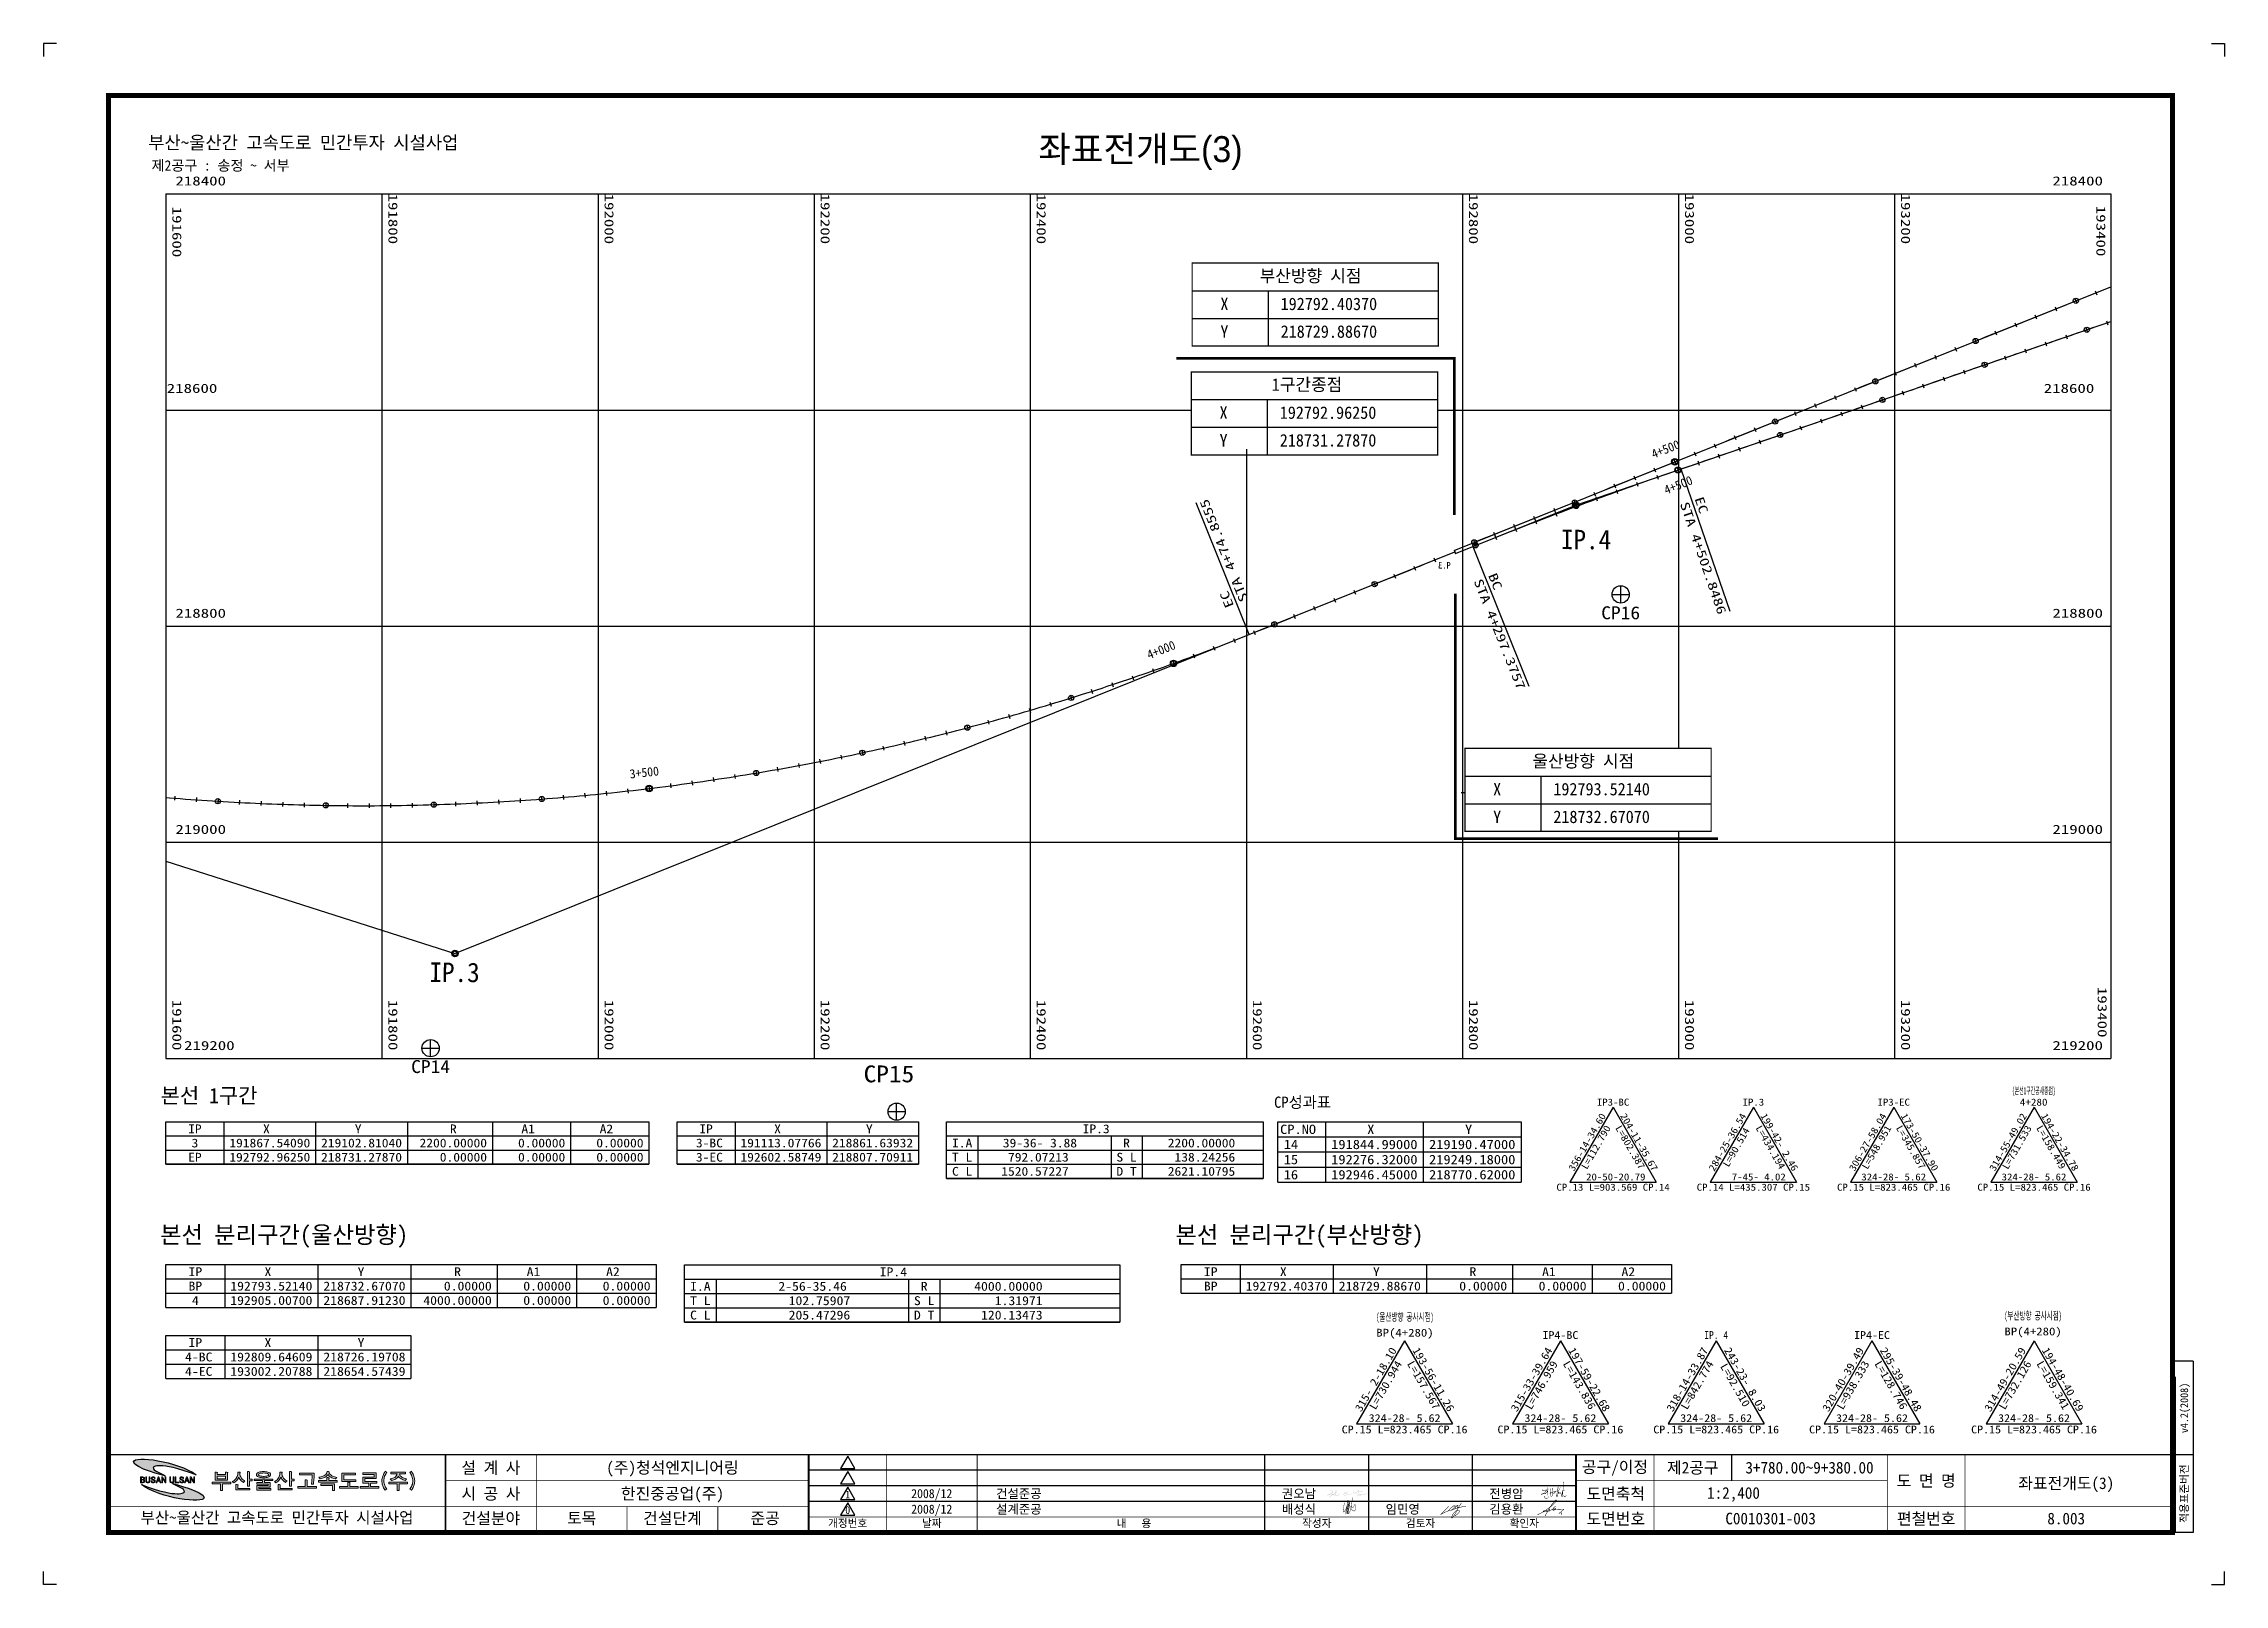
# Model space of a CAD drawing. Header units: millimetres. Extents: x 4525 to 5366, y 950 to 1544.
import ezdxf
from ezdxf.enums import TextEntityAlignment as Align

# ---------------------------------------------------------------- set-up
doc = ezdxf.new("R2010")
doc.units = ezdxf.units.MM
for name, color, linetype in [('CA-ALGN-CNTL', 2, 'Continuous'), ('CA-ALGN-IPLN', 1, 'Continuous'), ('CA-ALGN-IPSM', 2, 'Continuous'), ('CA-ALGN-STSM', 2, 'Continuous'), ('CA-ALGN-TEXT', 3, 'Continuous'), ('CA-LEAL', 1, 'Continuous'), ('CA-LEAT', 3, 'Continuous'), ('CA-TABL-LIN1', 4, 'Continuous'), ('CA-TABL-LIN2', 1, 'Continuous'), ('CA-TABL-TEX1', 6, 'Continuous'), ('CA-TABL-TEX2', 3, 'Continuous'), ('CA-TEXT', 3, 'Continuous'), ('CV-GRID-LINE', 1, 'Continuous'), ('CV-GRID-TEXT', 4, 'Continuous'), ('CV-SURV-SYMB', 3, 'Continuous'), ('CV-SURV-TEXT', 3, 'Continuous'), ('CX-BORD', 3, 'Continuous'), ('CX-BORD-LIN1', 4, 'Continuous'), ('CX-BORD-LIN2', 3, 'Continuous'), ('CX-BORD-TEX2', 7, 'Continuous'), ('CX-BORD-TEX3', 6, 'Continuous'), ('CX-MISC', 2, 'Continuous'), ('CZ-TEX1', 6, 'Continuous')]:
    doc.layers.add(name, color=color, linetype=linetype)
doc.styles.add('RP2', font='DotumChe.ttf')
doc.styles.add('SEKO', font='DotumChe.ttf')
doc.styles.add('TB_TEXT', font='DotumChe.ttf')
doc.styles.add('TB_WBTXT', font='H2GTRE.TTF')
doc.styles.add('TB_WMTXT', font='DotumChe.ttf')

msp = doc.modelspace()

# ---------------------------------------------------------------- texts
at = {"layer": 'CA-ALGN-TEXT', "style": 'SEKO'}
for s, height, rotation, p in [('4+500', 3.5, 21.62924, (5146.21, 1383.94)), ('4+500', 3.5, 21.62924, (5151.1, 1370.09)), ('IP.4', 7.5, 359.6619, (5110.43, 1349.08)), ('E.P', 2.5, 359.6619, (5063.1, 1341.61)), ('4+000', 3.5, 21.82781, (4951.7, 1306.55)), ('3+500', 3.5, 6.37228, (4751.54, 1260.62)), ('IP.3', 7.5, 359.6619, (4674.09, 1182.24))]:
    msp.add_text(s, height=height, rotation=rotation, dxfattribs=at).set_placement(p)
at = {"layer": 'CA-ALGN-TEXT'}
for s, height, style, width, p, p2 in [('IP3-BC', 2.706, 'RP2', 0.850202, (5124.33, 1134.52), (5136.82, 1134.52)), ('IP.3', 2.706, 'RP2', 1.153846, (5180.53, 1134.52), (5188.85, 1134.52)), ('IP3-EC', 2.706, 'RP2', 0.865385, (5232.56, 1134.52), (5245.04, 1134.52)), ('(본선1구간공사종점)', 2.7056, 'SEKO', 0.720226, (5284.44, 1138.92), (5301.24, 1138.92)), ('4+280', 2.706, 'RP2', 0.804366, (5287.44, 1134.52), (5298.11, 1134.52)), ('(울산방향 공사시점)', 3.0041, 'SEKO', 0.840765, (5039.26, 1051.55), (5061.39, 1051.55)), ('(부산방향 공사시점)', 3.0041, 'SEKO', 0.840765, (5281.48, 1052.04), (5303.61, 1052.04)), ('BP(4+280)', 3.004, 'RP2', 0.899423, (5039.26, 1045.48), (5061.39, 1045.48)), ('IP4-BC', 3.004, 'RP2', 0.850202, (5103.33, 1044.58), (5117.2, 1044.58)), ('IP. 4', 3.004, 'RP2', 0.828402, (5165.73, 1044.58), (5174.97, 1044.58)), ('IP4-EC', 3.004, 'RP2', 0.865385, (5223.5, 1044.58), (5237.36, 1044.58)), ('BP(4+280)', 3.004, 'RP2', 0.899423, (5281.48, 1045.97), (5303.61, 1045.97))]:
    msp.add_text(s, height=height, dxfattribs=dict(at, style=style, width=width)).set_placement(p, p2, align=Align.FIT)
at = {"layer": 'CA-LEAT', "style": 'RP2'}
for s, rotation, width, p, p2 in [('STA 4+74.8555', 111.87412, 1.022177, (4989.99, 1329.53), (4974.24, 1368.74)), ('STA 4+502.8486', 288.93092, 1.018657, (5156.31, 1366.6), (5171.07, 1323.56)), ('EC', 288.93092, 1.054054, (5161.98, 1368.55), (5164.09, 1362.4)), ('STA 4+297.3757', 291.8741, 1.018657, (5076.76, 1336.75), (5093.71, 1294.53)), ('BC', 291.8741, 1, (5082.33, 1338.99), (5084.75, 1332.96)), ('EC', 111.87412, 1.054054, (4984.42, 1327.29), (4982, 1333.33))]:
    msp.add_text(s, height=3.5, rotation=rotation, dxfattribs=dict(at, width=width)).set_placement(p, p2, align=Align.FIT)
at = {"layer": 'CA-TABL-TEX1', "style": 'SEKO'}
for s, p in [('부산방향 시점', (4994.3, 1452.04)), ('X', (4979.14, 1441.23)), ('Y', (4979.14, 1430.57)), ('1구간종점', (4998.96, 1410.11)), ('X', (4978.82, 1399.31)), ('Y', (4978.82, 1388.64)), ('울산방향 시점', (5099.47, 1264.95)), ('X', (5084.32, 1254.15)), ('Y', (5084.32, 1243.48))]:
    msp.add_text(s, height=4.8, dxfattribs=at).set_placement(p)
at = {"layer": 'CA-TABL-TEX1', "style": 'RP2'}
for s, height, width, p, p2 in [('IP', 3.382, 1.242604, (4581.08, 1123.89), (4586.28, 1123.89)), ('X', 3.38, 0.950226, (4609.95, 1123.89), (4612.55, 1123.89)), ('Y', 3.38, 0.950226, (4645.33, 1123.89), (4647.93, 1123.89)), ('R', 3.38, 0.897436, (4682.01, 1123.89), (4684.61, 1123.89)), ('A1', 3.382, 1.114058, (4709.59, 1123.89), (4714.79, 1123.89)), ('A2', 3.382, 0.923077, (4739.77, 1123.89), (4744.97, 1123.89)), ('IP', 3.382, 1.242604, (4778.18, 1123.89), (4783.38, 1123.89)), ('IP.3', 3.382, 1.153846, (4926.03, 1123.89), (4936.44, 1123.89)), ('CP.NO', 3.607, 0.868486, (5002.17, 1123.59), (5016.04, 1123.59)), ('X', 3.61, 0.950226, (5035.75, 1123.59), (5038.52, 1123.59)), ('Y', 3.61, 0.950226, (5073.48, 1123.59), (5076.26, 1123.59)), ('3', 3.38, 0.950226, (4582.38, 1118.43), (4584.98, 1118.43)), ('  3-BC', 3.382, 0.763174, (4771.68, 1118.43), (4787.29, 1118.43)), ('I.A', 3.382, 1.384615, (4875.65, 1118.43), (4883.46, 1118.43)), ('R', 3.38, 0.897436, (4941.64, 1118.43), (4944.24, 1118.43)), ('14', 3.607, 0.850202, (5003.56, 1117.77), (5009.11, 1117.77)), ('EP', 3.382, 0.873181, (4581.08, 1112.96), (4586.28, 1112.96)), ('  3-EC', 3.382, 0.775385, (4771.68, 1112.96), (4787.29, 1112.96)), ('T L', 3.382, 0.914369, (4875.65, 1112.96), (4883.46, 1112.96)), ('C L', 3.382, 0.835544, (4875.65, 1107.5), (4883.46, 1107.5)), ('S L', 3.382, 0.850202, (4939.04, 1112.96), (4946.85, 1112.96)), ('D T', 3.382, 0.850202, (4939.04, 1107.5), (4946.85, 1107.5)), ('15', 3.607, 0.873181, (5003.56, 1111.94), (5009.11, 1111.94)), ('16', 3.607, 0.873181, (5003.56, 1106.11), (5009.11, 1106.11)), ('IP', 3.432, 1.242604, (4581.2, 1068.79), (4586.48, 1068.79)), ('X', 3.43, 0.950226, (4610.51, 1068.79), (4613.15, 1068.79)), ('Y', 3.43, 0.950226, (4646.41, 1068.79), (4649.05, 1068.79)), ('R', 3.43, 0.897436, (4683.63, 1068.79), (4686.27, 1068.79)), ('A1', 3.432, 1.114058, (4711.62, 1068.79), (4716.9, 1068.79)), ('A2', 3.432, 0.923077, (4742.24, 1068.79), (4747.52, 1068.79)), ('IP.4', 3.432, 1.133603, (4847.75, 1068.71), (4858.31, 1068.71)), ('IP', 3.432, 1.242604, (4972.77, 1068.79), (4978.05, 1068.79)), ('X', 3.43, 0.950226, (5002.08, 1068.79), (5004.72, 1068.79)), ('Y', 3.43, 0.950226, (5037.98, 1068.79), (5040.62, 1068.79)), ('R', 3.43, 0.897436, (5075.21, 1068.79), (5077.85, 1068.79)), ('A1', 3.432, 1.114058, (5103.19, 1068.79), (5108.47, 1068.79)), ('A2', 3.432, 0.923077, (5133.81, 1068.79), (5139.09, 1068.79)), ('BP', 3.432, 0.828402, (4581.2, 1063.25), (4586.48, 1063.25)), ('4', 3.43, 0.897436, (4582.52, 1057.71), (4585.16, 1057.71)), ('T L', 3.432, 0.914369, (4774.63, 1057.62), (4782.55, 1057.62)), ('I.A', 3.432, 1.384615, (4774.63, 1063.16), (4782.55, 1063.16)), ('BP', 3.432, 0.828402, (4972.77, 1063.25), (4978.05, 1063.25)), ('C L', 3.432, 0.835544, (4774.63, 1052.07), (4782.55, 1052.07)), ('IP', 3.432, 1.242604, (4581.2, 1041.45), (4586.48, 1041.45)), ('X', 3.43, 0.950226, (4610.51, 1041.45), (4613.15, 1041.45)), ('Y', 3.43, 0.950226, (4646.41, 1041.45), (4649.05, 1041.45)), ('  4-BC', 3.432, 0.763174, (4574.6, 1035.91), (4590.44, 1035.91)), ('  4-EC', 3.432, 0.775385, (4574.6, 1030.36), (4590.44, 1030.36))]:
    msp.add_text(s, height=height, dxfattribs=dict(at, width=width)).set_placement(p, p2, align=Align.FIT)
at = {"layer": 'CA-TABL-TEX2', "style": 'SEKO'}
for s, p in [('192792.40370', (5002.37, 1441.23)), ('218729.88670', (5002.37, 1430.57)), ('192792.96250', (5002.05, 1399.31)), ('218731.27870', (5002.05, 1388.64)), ('192793.52140', (5107.54, 1254.15)), ('218732.67070', (5107.54, 1243.48))]:
    msp.add_text(s, height=4.8, dxfattribs=at).set_placement(p)
at = {"layer": 'CA-TABL-TEX2', "style": 'RP2'}
for s, height, width, p, p2 in [('X', 3.38, 0.950226, (4807.06, 1123.89), (4809.66, 1123.89)), ('Y', 3.38, 0.950226, (4842.44, 1123.89), (4845.04, 1123.89)), ('191867.54090', 3.3819, 0.853948, (4596.94, 1118.43), (4628.16, 1118.43)), ('219102.81040', 3.3819, 0.853948, (4632.32, 1118.43), (4663.54, 1118.43)), (' 2200.00000', 3.3819, 0.85429, (4667.7, 1118.43), (4696.32, 1118.43)), ('   0.00000', 3.382, 0.850202, (4700.48, 1118.43), (4726.5, 1118.43)), ('   0.00000', 3.382, 0.850202, (4730.66, 1118.43), (4756.68, 1118.43)), ('191113.07766', 3.3819, 0.853948, (4794.05, 1118.43), (4825.27, 1118.43)), ('218861.63932', 3.3819, 0.853948, (4829.43, 1118.43), (4860.65, 1118.43)), ('39-36- 3.88', 3.3819, 0.807692, (4895.24, 1118.43), (4923.86, 1118.43)), ('  2200.00000', 3.3819, 0.84649, (4953.65, 1118.43), (4984.87, 1118.43)), ('191844.99000', 3.6074, 0.853948, (5021.87, 1117.77), (5055.17, 1117.77)), ('219190.47000', 3.6074, 0.853948, (5059.61, 1117.77), (5092.91, 1117.77)), ('192792.96250', 3.3819, 0.853948, (4596.94, 1112.96), (4628.16, 1112.96)), ('218731.27870', 3.3819, 0.853948, (4632.32, 1112.96), (4663.54, 1112.96)), ('    0.00000', 3.3819, 0.842144, (4667.7, 1112.96), (4696.32, 1112.96)), ('   0.00000', 3.382, 0.850202, (4700.48, 1112.96), (4726.5, 1112.96)), ('   0.00000', 3.382, 0.850202, (4730.66, 1112.96), (4756.68, 1112.96)), ('192602.58749', 3.3819, 0.857726, (4794.05, 1112.96), (4825.27, 1112.96)), ('218807.70911', 3.3819, 0.877132, (4829.43, 1112.96), (4860.65, 1112.96)), ('  1520.57227', 3.3819, 0.84649, (4889.44, 1107.5), (4920.66, 1107.5)), ('   792.07213', 3.3819, 0.842809, (4889.44, 1112.96), (4920.66, 1112.96)), ('  2621.10795', 3.3819, 0.84649, (4953.65, 1107.5), (4984.87, 1107.5)), ('   138.24256', 3.3819, 0.842809, (4953.65, 1112.96), (4984.87, 1112.96)), ('192276.32000', 3.6074, 0.853948, (5021.87, 1111.94), (5055.17, 1111.94)), ('219249.18000', 3.6074, 0.853948, (5059.61, 1111.94), (5092.91, 1111.94)), ('192946.45000', 3.6074, 0.853948, (5021.87, 1106.11), (5055.17, 1106.11)), ('218770.62000', 3.6074, 0.853948, (5059.61, 1106.11), (5092.91, 1106.11)), ('192793.52140', 3.432, 0.853948, (4597.31, 1063.25), (4628.99, 1063.25)), ('192905.00700', 3.432, 0.853948, (4597.31, 1057.71), (4628.99, 1057.71)), ('218732.67070', 3.432, 0.853948, (4633.21, 1063.25), (4664.89, 1063.25)), ('218687.91230', 3.432, 0.853948, (4633.21, 1057.71), (4664.89, 1057.71)), (' 4000.00000', 3.432, 0.85429, (4669.11, 1057.71), (4698.15, 1057.71)), ('    0.00000', 3.432, 0.842144, (4669.11, 1063.25), (4698.15, 1063.25)), ('   0.00000', 3.432, 0.850202, (4702.38, 1063.25), (4728.78, 1063.25)), ('   0.00000', 3.432, 0.850202, (4702.38, 1057.71), (4728.78, 1057.71)), ('   0.00000', 3.432, 0.850202, (4733, 1063.25), (4759.4, 1063.25)), ('   0.00000', 3.432, 0.850202, (4733, 1057.71), (4759.4, 1057.71)), (' 2-56-35.46', 3.432, 0.807692, (4806.04, 1063.16), (4835.08, 1063.16)), (' 2-56-35.46', 3.432, 0.807692, (4806.04, 1063.16), (4835.08, 1063.16)), ('   102.75907', 3.432, 0.842809, (4804.72, 1057.62), (4836.4, 1057.62)), ('S L', 3.432, 0.850202, (4860.95, 1057.62), (4868.87, 1057.62)), ('R', 3.43, 0.897436, (4863.59, 1063.16), (4866.23, 1063.16)), ('  4000.00000', 3.432, 0.84649, (4878.91, 1063.16), (4910.59, 1063.16)), ('     1.31971', 3.432, 0.857726, (4878.91, 1057.62), (4910.59, 1057.62)), ('192792.40370', 3.432, 0.853948, (4988.88, 1063.25), (5020.56, 1063.25)), ('218729.88670', 3.432, 0.853948, (5024.78, 1063.25), (5056.46, 1063.25)), ('    0.00000', 3.432, 0.842144, (5060.69, 1063.25), (5089.73, 1063.25)), ('   0.00000', 3.432, 0.850202, (5093.95, 1063.25), (5120.35, 1063.25)), ('   0.00000', 3.432, 0.850202, (5124.57, 1063.25), (5150.97, 1063.25)), ('   205.47296', 3.432, 0.842809, (4804.72, 1052.07), (4836.4, 1052.07)), ('D T', 3.432, 0.850202, (4860.95, 1052.07), (4868.87, 1052.07)), ('   120.13473', 3.432, 0.842809, (4878.91, 1052.07), (4910.59, 1052.07)), ('192809.64609', 3.432, 0.857726, (4597.31, 1035.91), (4628.99, 1035.91)), ('218726.19708', 3.432, 0.853948, (4633.21, 1035.91), (4664.89, 1035.91)), ('193002.20788', 3.432, 0.853948, (4597.31, 1030.36), (4628.99, 1030.36)), ('218654.57439', 3.432, 0.857726, (4633.21, 1030.36), (4664.89, 1030.36))]:
    msp.add_text(s, height=height, dxfattribs=dict(at, width=width)).set_placement(p, p2, align=Align.FIT)
at = {"layer": 'CA-TEXT', "style": 'RP2'}
for s, height, rotation, width, p, p2 in [('356-14-34.60', 2.7056, 60, 0.811072, (5115.47, 1108.98), (5127.96, 1130.6)), ('204-11-35.67', 2.7056, 300, 0.811072, (5133.2, 1130.6), (5145.69, 1108.98)), ('284-25-36.54', 2.7056, 60, 0.807692, (5169.58, 1108.98), (5182.07, 1130.6)), ('199-42- 2.46', 2.7056, 300, 0.807692, (5187.31, 1130.6), (5199.8, 1108.98)), ('306-27-58.04', 2.7056, 60, 0.807692, (5223.69, 1108.98), (5236.18, 1130.6)), ('173-50-37.90', 2.7056, 300, 0.811072, (5241.42, 1130.6), (5253.91, 1108.98)), ('314-55-49.02', 2.7056, 60, 0.811072, (5277.8, 1108.98), (5290.29, 1130.6)), ('194-22-34.78', 2.7056, 300, 0.811072, (5295.53, 1130.6), (5308.02, 1108.98)), ('L=112.790', 2.706, 60, 0.855204, (5120.45, 1109.7), (5129.82, 1125.92)), ('L=802.387', 2.706, 300, 0.855204, (5131.34, 1125.92), (5140.7, 1109.7)), ('L=90.514', 2.706, 60, 0.855833, (5175.09, 1110.6), (5183.41, 1125.02)), ('L=434.194', 2.706, 300, 0.850202, (5185.45, 1125.92), (5194.81, 1109.7)), ('L=548.951', 2.706, 60, 0.886492, (5228.68, 1109.7), (5238.04, 1125.92)), ('L=345.857', 2.706, 300, 0.855204, (5239.56, 1125.92), (5248.92, 1109.7)), ('L=731.533', 2.706, 60, 0.855204, (5282.79, 1109.7), (5292.15, 1125.92)), ('L=158.449', 2.706, 300, 0.860264, (5293.67, 1125.92), (5303.03, 1109.7)), ('315- 2-18.10', 3.0041, 60, 0.807692, (5033.41, 1016.22), (5047.27, 1040.23)), ('L=730.944', 3.004, 60, 0.850202, (5038.94, 1017.02), (5049.34, 1035.04)), ('L=157.567', 3.004, 300, 0.855204, (5051.02, 1035.04), (5061.42, 1017.02)), ('193-56-11.26', 3.0041, 300, 0.811072, (5053.09, 1040.23), (5066.96, 1016.22)), ('315-33-39.64', 3.0041, 60, 0.807692, (5093.49, 1016.22), (5107.35, 1040.23)), ('L=746.959', 3.004, 60, 0.860264, (5099.02, 1017.02), (5109.42, 1035.04)), ('L=143.836', 3.004, 300, 0.855204, (5111.11, 1035.04), (5121.51, 1017.02)), ('197-59-22.68', 3.0041, 300, 0.811072, (5113.18, 1040.23), (5127.04, 1016.22)), ('318-14-33.87', 3.0041, 60, 0.811072, (5153.57, 1016.22), (5167.44, 1040.23)), ('L=842.774', 3.004, 60, 0.850202, (5159.11, 1017.02), (5169.51, 1035.04)), ('L=92.510', 3.004, 300, 0.861538, (5171.77, 1034.04), (5181.01, 1018.02)), ('243-23- 8.03', 3.0041, 300, 0.807692, (5173.26, 1040.23), (5187.12, 1016.22)), ('320-40-39.49', 3.0041, 60, 0.81448, (5213.65, 1016.22), (5227.52, 1040.23)), ('L=938.333', 3.004, 60, 0.855204, (5219.19, 1017.02), (5229.59, 1035.04)), ('L=128.746', 3.004, 300, 0.855204, (5231.27, 1035.04), (5241.67, 1017.02)), ('295-39-48.48', 3.0041, 300, 0.811072, (5233.34, 1040.23), (5247.21, 1016.22)), ('314-49-20.59', 3.0041, 60, 0.81448, (5276.13, 1016.22), (5290, 1040.23)), ('L=732.126', 3.004, 60, 0.855204, (5281.67, 1017.02), (5292.07, 1035.04)), ('L=159.341', 3.004, 300, 0.886492, (5293.75, 1035.04), (5304.15, 1017.02)), ('194-48-40.69', 3.0041, 300, 0.81448, (5295.82, 1040.23), (5309.69, 1016.22))]:
    msp.add_text(s, height=height, rotation=rotation, dxfattribs=dict(at, width=width)).set_placement(p, p2, align=Align.FIT)
for s, height, width, p, p2 in [('CP.13', 2.706, 0.907519, (5108.73, 1101.73), (5119.13, 1101.73)), (' 20-50-20.79', 2.7056, 0.811072, (5118.09, 1105.68), (5143.07, 1105.68)), ('L=903.569', 2.706, 0.860264, (5121.21, 1101.73), (5139.94, 1101.73)), ('CP.14', 2.706, 0.897436, (5142.02, 1101.73), (5152.43, 1101.73)), ('CP.14', 2.706, 0.897436, (5162.84, 1101.73), (5173.24, 1101.73)), ('L=435.307', 2.706, 0.855204, (5175.32, 1101.73), (5194.05, 1101.73)), ('  7-45- 4.02', 2.7056, 0.801017, (5172.2, 1105.68), (5197.18, 1105.68)), ('CP.15', 2.706, 0.907519, (5196.14, 1101.73), (5206.54, 1101.73)), ('CP.15', 2.706, 0.907519, (5216.95, 1101.73), (5227.35, 1101.73)), ('324-28- 5.62', 2.7056, 0.807692, (5226.31, 1105.68), (5251.29, 1105.68)), ('L=823.465', 2.706, 0.855204, (5229.43, 1101.73), (5248.17, 1101.73)), ('CP.16', 2.706, 0.907519, (5250.25, 1101.73), (5260.65, 1101.73)), ('CP.15', 2.706, 0.907519, (5271.06, 1101.73), (5281.46, 1101.73)), ('324-28- 5.62', 2.7056, 0.807692, (5280.42, 1105.68), (5305.4, 1105.68)), ('L=823.465', 2.706, 0.855204, (5283.55, 1101.73), (5302.28, 1101.73)), ('CP.16', 2.706, 0.907519, (5304.36, 1101.73), (5314.76, 1101.73)), ('CP.15', 3.004, 0.907519, (5025.92, 1008.17), (5037.47, 1008.17)), ('324-28- 5.62', 3.0041, 0.807692, (5036.32, 1012.56), (5064.05, 1012.56)), ('L=823.465', 3.004, 0.855204, (5039.78, 1008.17), (5060.58, 1008.17)), ('CP.16', 3.004, 0.907519, (5062.89, 1008.17), (5074.45, 1008.17)), ('CP.15', 3.004, 0.907519, (5086, 1008.17), (5097.55, 1008.17)), ('324-28- 5.62', 3.0041, 0.807692, (5096.4, 1012.56), (5124.13, 1012.56)), ('L=823.465', 3.004, 0.855204, (5099.87, 1008.17), (5120.66, 1008.17)), ('CP.16', 3.004, 0.907519, (5122.97, 1008.17), (5134.53, 1008.17)), ('CP.15', 3.004, 0.907519, (5146.08, 1008.17), (5157.64, 1008.17)), ('324-28- 5.62', 3.0041, 0.807692, (5156.48, 1012.56), (5184.21, 1012.56)), ('L=823.465', 3.004, 0.855204, (5159.95, 1008.17), (5180.75, 1008.17)), ('CP.16', 3.004, 0.907519, (5183.06, 1008.17), (5194.61, 1008.17)), ('CP.15', 3.004, 0.907519, (5206.17, 1008.17), (5217.72, 1008.17)), ('324-28- 5.62', 3.0041, 0.807692, (5216.56, 1012.56), (5244.3, 1012.56)), ('L=823.465', 3.004, 0.855204, (5220.03, 1008.17), (5240.83, 1008.17)), ('CP.16', 3.004, 0.907519, (5243.14, 1008.17), (5254.69, 1008.17)), ('CP.15', 3.004, 0.907519, (5268.65, 1008.17), (5280.2, 1008.17)), ('324-28- 5.62', 3.0041, 0.807692, (5279.05, 1012.56), (5306.78, 1012.56)), ('L=823.465', 3.004, 0.855204, (5282.51, 1008.17), (5303.31, 1008.17)), ('CP.16', 3.004, 0.907519, (5305.62, 1008.17), (5317.18, 1008.17))]:
    msp.add_text(s, height=height, dxfattribs=dict(at, width=width)).set_placement(p, p2, align=Align.FIT)
at = {"layer": 'CV-GRID-TEXT', "style": 'RP2'}
for s, p, p2 in [('218400', (4576.16, 1489.28), (4595.66, 1489.28)), ('218400', (5300, 1489.28), (5319.5, 1489.28)), ('218600', (4572.81, 1409.31), (4592.31, 1409.31)), ('218600', (5296.65, 1409.31), (5316.15, 1409.31)), ('218800', (4576.16, 1322.62), (4595.66, 1322.62)), ('218800', (5300, 1322.62), (5319.5, 1322.62)), ('219000', (4576.16, 1239.28), (4595.66, 1239.28)), ('219000', (5300, 1239.28), (5319.5, 1239.28)), ('219200', (4579.49, 1155.95), (4598.99, 1155.95)), ('219200', (5300, 1155.95), (5319.5, 1155.95))]:
    msp.add_text(s, height=3.5, dxfattribs=at).set_placement(p, p2, align=Align.FIT)
for s, p, p2 in [('191600', (4574.99, 1481.09), (4574.99, 1461.59)), ('191800', (4658.32, 1486.16), (4658.32, 1466.66)), ('192000', (4741.66, 1486.16), (4741.66, 1466.66)), ('192200', (4824.99, 1486.16), (4824.99, 1466.66)), ('192400', (4908.32, 1486.16), (4908.32, 1466.66)), ('192800', (5074.99, 1486.16), (5074.99, 1466.66)), ('193000', (5158.32, 1486.16), (5158.32, 1466.66)), ('193200', (5241.66, 1486.16), (5241.66, 1466.66)), ('193400', (5316.97, 1481.45), (5316.97, 1461.95)), ('193400', (5317.49, 1180.29), (5317.49, 1160.79)), ('191600', (4574.99, 1175.33), (4574.99, 1155.83)), ('191800', (4658.32, 1175.33), (4658.32, 1155.83)), ('192000', (4741.66, 1175.33), (4741.66, 1155.83)), ('192200', (4824.99, 1175.33), (4824.99, 1155.83)), ('192400', (4908.32, 1175.33), (4908.32, 1155.83)), ('192600', (4991.66, 1175.33), (4991.66, 1155.83)), ('192800', (5074.99, 1175.33), (5074.99, 1155.83)), ('193000', (5158.32, 1175.33), (5158.32, 1155.83)), ('193200', (5241.66, 1175.33), (5241.66, 1155.83))]:
    msp.add_text(s, height=3.5, rotation=270, dxfattribs=at).set_placement(p, p2, align=Align.FIT)
at = {"layer": 'CV-SURV-TEXT', "style": 'RP2'}
for s, height, width, p, p2 in [('CP16', 5, 0.797468, (5126.01, 1322.03), (5141.01, 1322.03)), ('CP16', 5, 0.797468, (5126.01, 1322.03), (5141.01, 1322.03)), ('CP14', 5, 0.7875, (4667.07, 1147.09), (4682.07, 1147.09)), ('CP15', 6.5, 0.797468, (4841.57, 1143.52), (4861.07, 1143.52))]:
    msp.add_text(s, height=height, dxfattribs=dict(at, width=width)).set_placement(p, p2, align=Align.FIT)
at = {"layer": 'CZ-TEX1', "style": 'SEKO'}
for s, height, p in [('본선 1구간', 5.912, (4570.47, 1135.47)), ('CP성과표', 4.336, (4999.85, 1133.68)), ('본선 분리구간(울산방향)', 6.6, (4570.23, 1081.46)), ('본선 분리구간(부산방향)', 6.6, (4961.8, 1081.46))]:
    msp.add_text(s, height=height, dxfattribs=at).set_placement(p)

# ---------------------------------------------------------------- blocks, each defined once
blk = doc.blocks.new('CXGLOGO-EX흑백1')
h = blk.add_hatch(color=74)
edge = h.paths.add_edge_path()
edge.add_spline(control_points=[(3.24, 1.49), (1.67, 2.6), (-1.78, 3.37), (-1.38, 4.71), (-1.38, 4.71), (-1.38, 4.71), (0.38, 7.51), (15.15, 1.88), (15.15, 1.88), (8, 7.3), (-8.94, 9.33), (-8.99, 6.91), (-8.99, 6.91), (-9.03, 4.5), (3.24, 1.49), (3.24, 1.49)], knot_values=[0, 0, 0, 0, 0.25, 0.25, 0.25, 0.25, 0.5, 0.5, 0.5, 0.5, 0.75, 0.75, 0.75, 0.75, 1, 1, 1, 1], degree=3, periodic=0)
h = blk.add_hatch(color=256)
h.paths.add_polyline_path([(11.6, 0.69), (11.94, -0.26), (11.26, -0.26)], flags=16)
h.paths.add_polyline_path([(12.25, -1.14), (12.54, -1.14), (11.73, 1.06), (11.48, 1.06), (10.67, -1.14), (10.96, -1.14), (11.18, -0.49), (12.02, -0.49)])
h.paths.add_polyline_path([(1.54, -1.14), (0.73, 1.06), (0.48, 1.06), (-0.33, -1.14), (-0.04, -1.14), (0.19, -0.49), (1.03, -0.49), (1.25, -1.14)])
h.paths.add_polyline_path([(1.9, -1.14), (2.17, -1.14), (2.17, 0.61), (3.23, -1.14), (3.52, -1.14), (3.52, 1.06), (3.25, 1.06), (3.25, -0.65), (2.21, 1.06), (1.9, 1.06)])
h.paths.add_polyline_path([(5.3, -0.69), (5.27, -0.48), (5.27, 1.06), (5, 1.06), (5, -0.45), (5.03, -0.7), (5.1, -0.9), (5.16, -0.98), (5.32, -1.1), (5.52, -1.17), (5.77, -1.2), (5.79, -1.2), (6.04, -1.17), (6.25, -1.1), (6.41, -1), (6.41, -0.99), (6.53, -0.82), (6.59, -0.61), (6.6, -0.45), (6.6, 1.06), (6.33, 1.06), (6.33, -0.46), (6.29, -0.7), (6.19, -0.86), (6.01, -0.96), (5.79, -0.98), (5.55, -0.94), (5.4, -0.86)])
h.paths.add_polyline_path([(7.36, 1.06), (7.09, 1.06), (7.09, -1.14), (8.47, -1.14), (8.47, -0.93), (7.36, -0.93)])
h.paths.add_polyline_path([(10.02, 1.02), (9.81, 1.08), (9.56, 1.11), (9.56, 1.11), (9.3, 1.08), (9.1, 1.02), (9.01, 0.95), (8.88, 0.78), (8.84, 0.56), (8.84, 0.54), (8.88, 0.31), (9, 0.15), (9.13, 0.06), (9.37, -0.05), (9.48, -0.09), (9.53, -0.11), (9.76, -0.21), (9.83, -0.25), (10, -0.36), (10.06, -0.48), (10.08, -0.62), (10.02, -0.84), (9.94, -0.9), (9.76, -0.97), (9.57, -0.98), (9.32, -0.94), (9.17, -0.86), (9.07, -0.7), (9.04, -0.45), (8.77, -0.45), (8.8, -0.69), (8.87, -0.89), (8.94, -0.99), (9.1, -1.1), (9.31, -1.17), (9.56, -1.2), (9.57, -1.2), (9.84, -1.17), (10.04, -1.12), (10.15, -1.05), (10.28, -0.89), (10.34, -0.68), (10.35, -0.58), (10.32, -0.35), (10.21, -0.18), (10.18, -0.16), (10.05, -0.07), (9.82, 0.03), (9.65, 0.11), (9.38, 0.22), (9.22, 0.31), (9.21, 0.32), (9.13, 0.51), (9.13, 0.57), (9.2, 0.78), (9.25, 0.82), (9.45, 0.89), (9.55, 0.9), (9.78, 0.85), (9.9, 0.77), (10.02, 0.59), (10.05, 0.47), (10.32, 0.47), (10.28, 0.71), (10.17, 0.89), (10.17, 0.9)])
h.paths.add_polyline_path([(12.89, -1.14), (13.16, -1.14), (13.16, 0.61), (14.23, -1.14), (14.52, -1.14), (14.52, 1.06), (14.24, 1.06), (14.24, -0.65), (13.2, 1.06), (12.89, 1.06)])
h.paths.add_polyline_path([(0.27, -0.26), (0.61, 0.69), (0.95, -0.26)], flags=16)
h.paths.add_polyline_path([(-5.98, 0.11), (-5.98, 0.84), (-5.48, 0.84), (-5.24, 0.81), (-5.13, 0.75), (-5.04, 0.57), (-5.04, 0.49), (-5.09, 0.27), (-5.16, 0.19), (-5.34, 0.12), (-5.5, 0.11)], flags=16)
h.paths.add_polyline_path([(-5.98, -0.93), (-5.98, -0.1), (-5.44, -0.1), (-5.2, -0.13), (-5.1, -0.17), (-4.98, -0.33), (-4.96, -0.52), (-5.01, -0.75), (-5.09, -0.85), (-5.27, -0.92), (-5.44, -0.93)], flags=16)
h.paths.add_polyline_path([(-5.12, 1.02), (-5.35, 1.06), (-5.4, 1.06), (-6.25, 1.06), (-6.25, -1.14), (-5.37, -1.14), (-5.12, -1.12), (-4.92, -1.05), (-4.85, -0.99), (-4.74, -0.83), (-4.69, -0.61), (-4.68, -0.52), (-4.72, -0.28), (-4.81, -0.13), (-4.98, 0), (-5.07, 0.03), (-4.88, 0.15), (-4.85, 0.19), (-4.77, 0.39), (-4.76, 0.5), (-4.8, 0.72), (-4.92, 0.9), (-4.94, 0.91)])
h.paths.add_polyline_path([(-3.97, -0.69), (-3.99, -0.48), (-3.99, 1.06), (-4.26, 1.06), (-4.26, -0.45), (-4.24, -0.7), (-4.16, -0.9), (-4.1, -0.98), (-3.95, -1.1), (-3.74, -1.17), (-3.49, -1.2), (-3.48, -1.2), (-3.22, -1.17), (-3.01, -1.1), (-2.86, -1), (-2.85, -0.99), (-2.74, -0.82), (-2.68, -0.61), (-2.66, -0.45), (-2.66, 1.06), (-2.94, 1.06), (-2.94, -0.46), (-2.97, -0.7), (-3.08, -0.86), (-3.26, -0.96), (-3.47, -0.98), (-3.72, -0.94), (-3.87, -0.86)])
h.paths.add_polyline_path([(-0.83, 0.9), (-0.97, 1.02), (-1.18, 1.08), (-1.44, 1.11), (-1.69, 1.08), (-1.89, 1.02), (-1.98, 0.95), (-2.11, 0.78), (-2.16, 0.56), (-2.16, 0.54), (-2.12, 0.31), (-2, 0.15), (-1.86, 0.06), (-1.63, -0.05), (-1.52, -0.09), (-1.47, -0.11), (-1.24, -0.21), (-1.17, -0.25), (-1, -0.36), (-0.93, -0.48), (-0.92, -0.62), (-0.97, -0.84), (-1.05, -0.9), (-1.23, -0.97), (-1.42, -0.98), (-1.67, -0.94), (-1.82, -0.86), (-1.92, -0.7), (-1.96, -0.45), (-2.22, -0.45), (-2.2, -0.69), (-2.12, -0.89), (-2.05, -0.99), (-1.89, -1.1), (-1.69, -1.17), (-1.43, -1.2), (-1.42, -1.2), (-1.16, -1.17), (-0.96, -1.12), (-0.85, -1.05), (-0.71, -0.89), (-0.65, -0.68), (-0.64, -0.58), (-0.68, -0.35), (-0.79, -0.18), (-0.81, -0.16), (-0.95, -0.07), (-1.17, 0.03), (-1.35, 0.11), (-1.61, 0.22), (-1.77, 0.31), (-1.78, 0.32), (-1.86, 0.51), (-1.86, 0.57), (-1.79, 0.78), (-1.74, 0.82), (-1.55, 0.89), (-1.44, 0.9), (-1.22, 0.85), (-1.09, 0.77), (-0.97, 0.59), (-0.95, 0.47), (-0.68, 0.47), (-0.72, 0.71), (-0.82, 0.89)])
h = blk.add_hatch(color=256)
h.paths.add_polyline_path([(63.25, -2.21), (67.68, -2.21), (67.68, -4.14), (68.44, -4.14), (68.44, -1.6), (63.25, -1.6)])
h.paths.add_polyline_path([(74.44, -1.23), (74.5, -1.07), (74.18, -0.99), (73.66, -0.99), (73.66, -2.67), (70.41, -2.67), (70.41, -3.28), (77.61, -3.28), (77.61, -2.67), (74.41, -2.67), (74.41, -1.3)])
h.paths.add_polyline_path([(93.49, -1.61), (96.71, -1.61), (96.71, -0.99), (89.51, -0.99), (89.51, -1.61), (92.73, -1.61), (92.73, -4.14), (93.49, -4.14)])
h.paths.add_polyline_path([(98.53, -1.72), (98.37, -2.14), (98.33, -2.24), (98.14, -2.64), (97.91, -3.02), (97.66, -3.37), (97.51, -3.56), (98.15, -4.08), (98.41, -3.72), (98.64, -3.35), (98.84, -2.96), (99.02, -2.55), (99.1, -2.3), (99.23, -1.88), (99.33, -1.44), (99.4, -1.01), (99.43, -0.57), (99.43, -0.39), (99.41, 0.03), (99.35, 0.47), (99.26, 0.9), (99.13, 1.34), (99.11, 1.39), (98.97, 1.77), (98.79, 2.15), (98.58, 2.55), (98.35, 2.95), (98.16, 3.25), (97.51, 2.85), (97.76, 2.5), (97.99, 2.12), (98.19, 1.72), (98.35, 1.32), (98.51, 0.88), (98.62, 0.44), (98.69, 0.02), (98.72, -0.4), (98.72, -0.42), (98.7, -0.86), (98.63, -1.29)])
h.paths.add_polyline_path([(93.89, 1.53), (93.7, 1.9), (93.59, 2.25), (95.94, 2.25), (95.94, 2.86), (90.28, 2.86), (90.28, 2.25), (92.65, 2.25), (92.53, 1.84), (92.33, 1.47), (92.04, 1.16), (91.73, 0.92), (91.38, 0.74), (91, 0.59), (90.57, 0.47), (90.09, 0.38), (89.95, 0.36), (90.26, 0.07), (90.53, -0.26), (90.95, -0.16), (91.37, -0.02), (91.77, 0.15), (92.15, 0.37), (92.57, 0.66), (92.88, 0.96), (93.09, 1.27), (93.11, 1.32), (93.33, 1.02), (93.63, 0.73), (94.03, 0.44), (94.15, 0.37), (94.54, 0.16), (94.94, -0.02), (95.35, -0.17), (95.77, -0.28), (96, 0.01), (96.29, 0.32), (95.8, 0.42), (95.36, 0.55), (94.97, 0.7), (94.62, 0.88), (94.53, 0.93), (94.17, 1.21)])
h.paths.add_polyline_path([(86.94, -1.7), (87.06, -2.13), (87.12, -2.3), (87.28, -2.72), (87.46, -3.12), (87.67, -3.51), (87.91, -3.88), (88.06, -4.08), (88.71, -3.56), (88.44, -3.21), (88.2, -2.85), (87.98, -2.45), (87.89, -2.24), (87.73, -1.81), (87.61, -1.38), (87.54, -0.96), (87.51, -0.52), (87.51, -0.42), (87.53, -0.01), (87.6, 0.42), (87.7, 0.86), (87.85, 1.3), (87.85, 1.32), (88.03, 1.74), (88.24, 2.13), (88.46, 2.51), (88.71, 2.85), (88.05, 3.25), (87.8, 2.85), (87.57, 2.45), (87.37, 2.06), (87.21, 1.67), (87.1, 1.39), (86.97, 0.95), (86.88, 0.52), (86.82, 0.08), (86.8, -0.35), (86.8, -0.39), (86.81, -0.83), (86.86, -1.26)])
h.paths.add_polyline_path([(79.45, 1.02), (79.45, -1.26), (81.7, -1.26), (81.7, -2.67), (78.45, -2.67), (78.45, -3.28), (85.65, -3.28), (85.65, -2.67), (82.45, -2.67), (82.45, -1.49), (82.46, -1.45), (82.49, -1.41), (82.54, -1.33), (82.55, -1.26), (84.84, -1.26), (84.84, -0.65), (80.21, -0.65), (80.21, 0.42), (84.56, 0.42), (84.56, 2.62), (79.47, 2.62), (79.47, 2), (83.8, 2), (83.8, 1.02)])
h.paths.add_polyline_path([(76.55, 2.56), (71.31, 2.56), (71.31, -0.7), (76.71, -0.7), (76.71, -0.1), (72.08, -0.1), (72.08, 1.94), (76.55, 1.94)])
h.paths.add_polyline_path([(66.12, 0.8), (65.59, 0.8), (65.59, -0.3), (62.37, -0.3), (62.37, -0.9), (69.57, -0.9), (69.57, -0.3), (66.36, -0.3), (66.36, 0.47), (66.39, 0.55), (66.45, 0.71)])
h.paths.add_polyline_path([(66.51, 3.1), (66.13, 3.15), (65.62, 3.15), (65.55, 2.77), (65.38, 2.41), (65.1, 2.07), (64.75, 1.78), (64.42, 1.56), (64.06, 1.38), (63.66, 1.22), (63.23, 1.08), (62.77, 0.98), (62.49, 0.94), (62.76, 0.65), (63.01, 0.34), (63.46, 0.46), (63.9, 0.59), (64.3, 0.74), (64.68, 0.92), (64.87, 1.02), (65.3, 1.3), (65.63, 1.59), (65.88, 1.89), (65.96, 2.01), (66.16, 1.71), (66.45, 1.42), (66.83, 1.14), (67.1, 0.98), (67.47, 0.78), (67.87, 0.62), (68.3, 0.47), (68.73, 0.35), (68.84, 0.33), (69.11, 0.62), (69.42, 0.91), (68.98, 0.98), (68.55, 1.09), (68.14, 1.24), (67.74, 1.41), (67.49, 1.55), (67.05, 1.83), (66.72, 2.14), (66.5, 2.44), (66.43, 2.62), (66.42, 2.8), (66.49, 2.95)])
h.paths.add_polyline_path([(41.14, 1.3), (40.63, 1.32), (40.18, 1.37), (39.79, 1.46), (39.64, 1.51), (39.23, 1.76), (39.15, 1.95), (39.32, 2.24), (39.64, 2.4), (39.99, 2.5), (40.41, 2.56), (40.9, 2.59), (41.14, 2.6), (41.65, 2.58), (42.1, 2.53), (42.48, 2.44), (42.62, 2.4), (43.03, 2.16), (43.12, 1.95), (42.94, 1.67), (42.62, 1.51), (42.27, 1.41), (41.85, 1.34), (41.36, 1.3)], flags=16)
h.paths.add_polyline_path([(41.55, 3.14), (41.14, 3.15), (40.62, 3.13), (40.15, 3.09), (39.72, 3.01), (39.35, 2.9), (39.08, 2.79), (38.67, 2.52), (38.44, 2.21), (38.39, 1.95), (38.48, 1.6), (38.76, 1.31), (39.08, 1.12), (39.42, 0.98), (39.8, 0.87), (40.23, 0.8), (40.71, 0.76), (41.14, 0.75), (41.65, 0.76), (42.12, 0.81), (42.54, 0.89), (42.92, 1), (43.19, 1.12), (43.6, 1.39), (43.83, 1.7), (43.88, 1.95), (43.79, 2.3), (43.51, 2.6), (43.19, 2.79), (42.85, 2.92), (42.47, 3.03), (42.03, 3.1)])
h.paths.add_polyline_path([(47.59, -1.92), (47.27, -1.84), (46.75, -1.84), (46.75, -3.95), (52.12, -3.95), (52.12, -3.34), (47.52, -3.34), (47.52, -2.2), (47.52, -2.14), (47.55, -2.09)])
h.paths.add_polyline_path([(31.34, -1.92), (31.02, -1.84), (30.5, -1.84), (30.5, -3.95), (35.87, -3.95), (35.87, -3.34), (31.27, -3.34), (31.27, -2.2), (31.27, -2.14), (31.29, -2.09)])
h.paths.add_polyline_path([(42.94, -1.66), (42.94, -2.22), (38.57, -2.22), (38.57, -4.04), (43.94, -4.04), (43.94, -3.43), (39.33, -3.43), (39.33, -2.84), (43.7, -2.84), (43.7, -1.05), (41.51, -1.05), (41.51, -0.34), (44.73, -0.34), (44.73, 0.27), (37.53, 0.27), (37.53, -0.34), (40.75, -0.34), (40.75, -1.05), (38.57, -1.05), (38.57, -1.66)])
h.paths.add_polyline_path([(21.28, -0.99), (21.28, -1.61), (24.5, -1.61), (24.5, -4.14), (25.26, -4.14), (25.26, -1.61), (28.48, -1.61), (28.48, -0.99)])
h.paths.add_polyline_path([(51.7, 3.15), (51.16, 3.15), (51.16, -2.53), (51.92, -2.53), (51.92, -0.36), (52.98, -0.36), (52.98, 0.26), (51.92, 0.26), (51.92, 2.67), (51.94, 2.77), (51.98, 2.87), (52.02, 3.07)])
h.paths.add_polyline_path([(48.36, 2.89), (47.98, 2.94), (47.48, 2.94), (47.48, 2.49), (47.44, 2.06), (47.35, 1.64), (47.2, 1.23), (47.01, 0.84), (46.93, 0.69), (46.66, 0.31), (46.37, -0.01), (46.04, -0.29), (45.68, -0.5), (45.32, -0.65), (45.61, -0.92), (45.89, -1.23), (46.26, -0.98), (46.6, -0.71), (46.92, -0.41), (47.04, -0.28), (47.33, 0.08), (47.57, 0.45), (47.76, 0.83), (47.84, 1.05), (48.01, 0.66), (48.24, 0.28), (48.51, -0.08), (48.82, -0.41), (49.15, -0.7), (49.5, -0.96), (49.6, -1.02), (49.91, -0.72), (50.23, -0.43), (49.86, -0.27), (49.51, -0.04), (49.19, 0.26), (48.87, 0.62), (48.84, 0.66), (48.57, 1.07), (48.37, 1.48), (48.26, 1.87), (48.22, 2.19), (48.25, 2.48), (48.33, 2.7)])
h.paths.add_polyline_path([(35.45, 3.15), (34.91, 3.15), (34.91, -2.53), (35.67, -2.53), (35.67, -0.36), (36.73, -0.36), (36.73, 0.26), (35.67, 0.26), (35.67, 2.67), (35.69, 2.77), (35.73, 2.87), (35.77, 3.07)])
h.paths.add_polyline_path([(32.11, 2.89), (31.73, 2.94), (31.23, 2.94), (31.23, 2.49), (31.19, 2.06), (31.09, 1.64), (30.95, 1.23), (30.76, 0.84), (30.68, 0.69), (30.41, 0.31), (30.12, -0.01), (29.79, -0.29), (29.43, -0.5), (29.07, -0.65), (29.36, -0.92), (29.64, -1.23), (30.01, -0.98), (30.35, -0.71), (30.67, -0.41), (30.79, -0.28), (31.08, 0.08), (31.32, 0.45), (31.51, 0.83), (31.59, 1.05), (31.76, 0.66), (31.99, 0.28), (32.26, -0.08), (32.57, -0.41), (32.89, -0.7), (33.25, -0.96), (33.35, -1.02), (33.65, -0.72), (33.97, -0.43), (33.61, -0.27), (33.26, -0.04), (32.93, 0.26), (32.62, 0.62), (32.59, 0.66), (32.32, 1.07), (32.12, 1.48), (32.01, 1.87), (31.97, 2.19), (32, 2.48), (32.08, 2.7)])
h.paths.add_polyline_path([(26.51, 1.39), (26.51, 0.4), (23.29, 0.4), (23.29, 1.39)], flags=16)
h.paths.add_polyline_path([(27.32, 2.66), (27.37, 2.83), (27, 2.91), (26.51, 2.91), (26.51, 2), (23.29, 2), (23.29, 2.58), (23.3, 2.62), (23.33, 2.67), (23.39, 2.83), (22.99, 2.91), (22.53, 2.91), (22.53, -0.21), (27.28, -0.21), (27.28, 2.56), (27.29, 2.62)])
h.paths.add_polyline_path([(58, -0.14), (57.69, -0.06), (57.16, -0.06), (57.16, -2.67), (54.33, -2.67), (54.33, -3.28), (61.53, -3.28), (61.53, -2.67), (57.92, -2.67), (57.92, -0.45), (57.92, -0.39), (57.96, -0.32)])
h.paths.add_polyline_path([(60.7, 2.5), (55.01, 2.5), (55.01, 1.88), (59.93, 1.88), (59.93, 1.55), (59.9, 1.14), (59.86, 0.66), (59.82, 0.12), (59.76, -0.41), (59.7, -0.88), (59.65, -1.29), (59.59, -1.65), (59.59, -1.67), (59.95, -1.69), (60.35, -1.73), (60.41, -1.34), (60.46, -0.92), (60.51, -0.47), (60.56, 0.01), (60.58, 0.23), (60.62, 0.71), (60.65, 1.18), (60.67, 1.62), (60.69, 2.04), (60.7, 2.45)])
h = blk.add_hatch(color=142)
edge = h.paths.add_edge_path()
edge.add_spline(control_points=[(5.98, -1.49), (7.55, -2.6), (11, -3.37), (10.6, -4.71), (10.6, -4.71), (10.6, -4.71), (8.84, -7.51), (-5.93, -1.88), (-5.93, -1.88), (1.22, -7.3), (18.17, -9.33), (18.21, -6.91), (18.21, -6.91), (18.25, -4.5), (5.98, -1.49), (5.98, -1.49)], knot_values=[0, 0, 0, 0, 0.25, 0.25, 0.25, 0.25, 0.5, 0.5, 0.5, 0.5, 0.75, 0.75, 0.75, 0.75, 1, 1, 1, 1], degree=3, periodic=0)
at = {"lineweight": 0}
for points in [[(-5.12, 1.02), (-5.35, 1.06), (-5.4, 1.06), (-6.25, 1.06), (-6.25, -1.14), (-5.37, -1.14), (-5.12, -1.12), (-4.92, -1.05), (-4.85, -0.99), (-4.74, -0.83), (-4.69, -0.61), (-4.68, -0.52), (-4.72, -0.28), (-4.81, -0.13), (-4.98, 0), (-5.07, 0.03), (-4.88, 0.15), (-4.85, 0.19), (-4.77, 0.39), (-4.76, 0.5), (-4.8, 0.72), (-4.92, 0.9), (-4.94, 0.91)], [(-5.98, 0.11), (-5.98, 0.84), (-5.48, 0.84), (-5.24, 0.81), (-5.13, 0.75), (-5.04, 0.57), (-5.04, 0.49), (-5.09, 0.27), (-5.16, 0.19), (-5.34, 0.12), (-5.5, 0.11)], [(-3.97, -0.69), (-3.99, -0.48), (-3.99, 1.06), (-4.26, 1.06), (-4.26, -0.45), (-4.24, -0.7), (-4.16, -0.9), (-4.1, -0.98), (-3.95, -1.1), (-3.74, -1.17), (-3.49, -1.2), (-3.48, -1.2), (-3.22, -1.17), (-3.01, -1.1), (-2.86, -1), (-2.85, -0.99), (-2.74, -0.82), (-2.68, -0.61), (-2.66, -0.45), (-2.66, 1.06), (-2.94, 1.06), (-2.94, -0.46), (-2.97, -0.7), (-3.08, -0.86), (-3.26, -0.96), (-3.47, -0.98), (-3.72, -0.94), (-3.87, -0.86)], [(-0.83, 0.9), (-0.97, 1.02), (-1.18, 1.08), (-1.44, 1.11), (-1.69, 1.08), (-1.89, 1.02), (-1.98, 0.95), (-2.11, 0.78), (-2.16, 0.56), (-2.16, 0.54), (-2.12, 0.31), (-2, 0.15), (-1.86, 0.06), (-1.63, -0.05), (-1.52, -0.09), (-1.47, -0.11), (-1.24, -0.21), (-1.17, -0.25), (-1, -0.36), (-0.93, -0.48), (-0.92, -0.62), (-0.97, -0.84), (-1.05, -0.9), (-1.23, -0.97), (-1.42, -0.98), (-1.67, -0.94), (-1.82, -0.86), (-1.92, -0.7), (-1.96, -0.45), (-1.96, -0.45), (-2.22, -0.45), (-2.2, -0.69), (-2.12, -0.89), (-2.05, -0.99), (-1.89, -1.1), (-1.69, -1.17), (-1.43, -1.2), (-1.42, -1.2), (-1.16, -1.17), (-0.96, -1.12), (-0.85, -1.05), (-0.71, -0.89), (-0.65, -0.68), (-0.64, -0.58), (-0.68, -0.35), (-0.79, -0.18), (-0.81, -0.16), (-0.95, -0.07), (-1.17, 0.03), (-1.35, 0.11), (-1.61, 0.22), (-1.77, 0.31), (-1.78, 0.32), (-1.86, 0.51), (-1.86, 0.57), (-1.79, 0.78), (-1.74, 0.82), (-1.55, 0.89), (-1.44, 0.9), (-1.22, 0.85), (-1.09, 0.77), (-0.97, 0.59), (-0.95, 0.47), (-0.68, 0.47), (-0.72, 0.71), (-0.82, 0.89)], [(1.54, -1.14), (0.73, 1.06), (0.48, 1.06), (-0.33, -1.14), (-0.04, -1.14), (0.19, -0.49), (1.03, -0.49), (1.25, -1.14)], [(0.27, -0.26), (0.61, 0.69), (0.95, -0.26)], [(1.9, -1.14), (2.17, -1.14), (2.17, 0.61), (3.23, -1.14), (3.52, -1.14), (3.52, 1.06), (3.25, 1.06), (3.25, -0.65), (2.21, 1.06), (1.9, 1.06)], [(5.3, -0.69), (5.27, -0.48), (5.27, 1.06), (5, 1.06), (5, -0.45), (5.03, -0.7), (5.1, -0.9), (5.16, -0.98), (5.32, -1.1), (5.52, -1.17), (5.77, -1.2), (5.79, -1.2), (6.04, -1.17), (6.25, -1.1), (6.41, -1), (6.41, -0.99), (6.53, -0.82), (6.59, -0.61), (6.6, -0.45), (6.6, 1.06), (6.33, 1.06), (6.33, -0.46), (6.29, -0.7), (6.19, -0.86), (6.01, -0.96), (5.79, -0.98), (5.55, -0.94), (5.4, -0.86)], [(7.36, 1.06), (7.09, 1.06), (7.09, -1.14), (8.47, -1.14), (8.47, -0.93), (7.36, -0.93)], [(10.02, 1.02), (9.81, 1.08), (9.56, 1.11), (9.56, 1.11), (9.3, 1.08), (9.1, 1.02), (9.01, 0.95), (8.88, 0.78), (8.84, 0.56), (8.84, 0.54), (8.88, 0.31), (9, 0.15), (9.13, 0.06), (9.37, -0.05), (9.48, -0.09), (9.53, -0.11), (9.76, -0.21), (9.83, -0.25), (10, -0.36), (10.06, -0.48), (10.08, -0.62), (10.02, -0.84), (9.94, -0.9), (9.76, -0.97), (9.57, -0.98), (9.32, -0.94), (9.17, -0.86), (9.07, -0.7), (9.04, -0.45), (9.04, -0.45), (8.77, -0.45), (8.8, -0.69), (8.87, -0.89), (8.94, -0.99), (9.1, -1.1), (9.31, -1.17), (9.56, -1.2), (9.57, -1.2), (9.84, -1.17), (10.04, -1.12), (10.15, -1.05), (10.28, -0.89), (10.34, -0.68), (10.35, -0.58), (10.32, -0.35), (10.21, -0.18), (10.18, -0.16), (10.05, -0.07), (9.82, 0.03), (9.65, 0.11), (9.38, 0.22), (9.22, 0.31), (9.21, 0.32), (9.13, 0.51), (9.13, 0.57), (9.2, 0.78), (9.25, 0.82), (9.45, 0.89), (9.55, 0.9), (9.78, 0.85), (9.9, 0.77), (10.02, 0.59), (10.05, 0.47), (10.32, 0.47), (10.28, 0.71), (10.17, 0.89), (10.17, 0.9)], [(12.25, -1.14), (12.54, -1.14), (11.73, 1.06), (11.48, 1.06), (10.67, -1.14), (10.96, -1.14), (11.18, -0.49), (12.02, -0.49)], [(11.6, 0.69), (11.94, -0.26), (11.26, -0.26)], [(12.89, -1.14), (13.16, -1.14), (13.16, 0.61), (14.23, -1.14), (14.52, -1.14), (14.52, 1.06), (14.24, 1.06), (14.24, -0.65), (13.2, 1.06), (12.89, 1.06)], [(27.32, 2.66), (27.37, 2.83), (27, 2.91), (26.51, 2.91), (26.51, 2), (23.29, 2), (23.29, 2.58), (23.3, 2.62), (23.33, 2.67), (23.39, 2.83), (22.99, 2.91), (22.53, 2.91), (22.53, -0.21), (27.28, -0.21), (27.28, 2.56), (27.29, 2.62)], [(26.51, 1.39), (26.51, 0.4), (23.29, 0.4), (23.29, 1.39)], [(32.11, 2.89), (31.73, 2.94), (31.23, 2.94), (31.23, 2.49), (31.19, 2.06), (31.09, 1.64), (30.95, 1.23), (30.76, 0.84), (30.68, 0.69), (30.41, 0.31), (30.12, -0.01), (29.79, -0.29), (29.43, -0.5), (29.07, -0.65), (29.36, -0.92), (29.64, -1.23), (30.01, -0.98), (30.35, -0.71), (30.67, -0.41), (30.79, -0.28), (31.08, 0.08), (31.32, 0.45), (31.51, 0.83), (31.59, 1.05), (31.76, 0.66), (31.99, 0.28), (32.26, -0.08), (32.57, -0.41), (32.89, -0.7), (33.25, -0.96), (33.35, -1.02), (33.65, -0.72), (33.97, -0.43), (33.61, -0.27), (33.26, -0.04), (32.93, 0.26), (32.62, 0.62), (32.59, 0.66), (32.32, 1.07), (32.12, 1.48), (32.01, 1.87), (31.97, 2.19), (32, 2.48), (32.08, 2.7)], [(35.45, 3.15), (34.91, 3.15), (34.91, -2.53), (35.67, -2.53), (35.67, -0.36), (36.73, -0.36), (36.73, 0.26), (35.67, 0.26), (35.67, 2.67), (35.69, 2.77), (35.73, 2.87), (35.77, 3.07)], [(42.94, -1.66), (42.94, -2.22), (38.57, -2.22), (38.57, -4.04), (43.94, -4.04), (43.94, -3.43), (39.33, -3.43), (39.33, -2.84), (43.7, -2.84), (43.7, -1.05), (41.51, -1.05), (41.51, -0.34), (44.73, -0.34), (44.73, 0.27), (37.53, 0.27), (37.53, -0.34), (40.75, -0.34), (40.75, -1.05), (38.57, -1.05), (38.57, -1.66)], [(41.55, 3.14), (41.14, 3.15), (40.62, 3.13), (40.15, 3.09), (39.72, 3.01), (39.35, 2.9), (39.08, 2.79), (38.67, 2.52), (38.44, 2.21), (38.39, 1.95), (38.48, 1.6), (38.76, 1.31), (39.08, 1.12), (39.42, 0.98), (39.8, 0.87), (40.23, 0.8), (40.71, 0.76), (41.14, 0.75), (41.65, 0.76), (42.12, 0.81), (42.54, 0.89), (42.92, 1), (43.19, 1.12), (43.6, 1.39), (43.83, 1.7), (43.88, 1.95), (43.79, 2.3), (43.51, 2.6), (43.19, 2.79), (42.85, 2.92), (42.47, 3.03), (42.03, 3.1)], [(41.14, 1.3), (40.63, 1.32), (40.18, 1.37), (39.79, 1.46), (39.64, 1.51), (39.23, 1.76), (39.15, 1.95), (39.32, 2.24), (39.64, 2.4), (39.99, 2.5), (40.41, 2.56), (40.9, 2.59), (41.14, 2.6), (41.65, 2.58), (42.1, 2.53), (42.48, 2.44), (42.62, 2.4), (43.03, 2.16), (43.12, 1.95), (42.94, 1.67), (42.62, 1.51), (42.27, 1.41), (41.85, 1.34), (41.36, 1.3)], [(48.36, 2.89), (47.98, 2.94), (47.48, 2.94), (47.48, 2.49), (47.44, 2.06), (47.35, 1.64), (47.2, 1.23), (47.01, 0.84), (46.93, 0.69), (46.66, 0.31), (46.37, -0.01), (46.04, -0.29), (45.68, -0.5), (45.32, -0.65), (45.61, -0.92), (45.89, -1.23), (46.26, -0.98), (46.6, -0.71), (46.92, -0.41), (47.04, -0.28), (47.33, 0.08), (47.57, 0.45), (47.76, 0.83), (47.84, 1.05), (48.01, 0.66), (48.24, 0.28), (48.51, -0.08), (48.82, -0.41), (49.15, -0.7), (49.5, -0.96), (49.6, -1.02), (49.91, -0.72), (50.23, -0.43), (49.86, -0.27), (49.51, -0.04), (49.19, 0.26), (48.87, 0.62), (48.84, 0.66), (48.57, 1.07), (48.37, 1.48), (48.26, 1.87), (48.22, 2.19), (48.25, 2.48), (48.33, 2.7)], [(51.7, 3.15), (51.16, 3.15), (51.16, -2.53), (51.92, -2.53), (51.92, -0.36), (52.98, -0.36), (52.98, 0.26), (51.92, 0.26), (51.92, 2.67), (51.94, 2.77), (51.98, 2.87), (52.02, 3.07)], [(60.7, 2.5), (55.01, 2.5), (55.01, 1.88), (59.93, 1.88), (59.93, 1.55), (59.9, 1.14), (59.86, 0.66), (59.82, 0.12), (59.76, -0.41), (59.7, -0.88), (59.65, -1.29), (59.59, -1.65), (59.59, -1.67), (59.95, -1.69), (60.35, -1.73), (60.41, -1.34), (60.46, -0.92), (60.51, -0.47), (60.56, 0.01), (60.58, 0.23), (60.62, 0.71), (60.65, 1.18), (60.67, 1.62), (60.69, 2.04), (60.7, 2.45)], [(66.12, 0.8), (65.59, 0.8), (65.59, -0.3), (62.37, -0.3), (62.37, -0.9), (69.57, -0.9), (69.57, -0.3), (66.36, -0.3), (66.36, 0.47), (66.39, 0.55), (66.45, 0.71)], [(66.51, 3.1), (66.13, 3.15), (65.62, 3.15), (65.55, 2.77), (65.38, 2.41), (65.1, 2.07), (64.75, 1.78), (64.42, 1.56), (64.06, 1.38), (63.66, 1.22), (63.23, 1.08), (62.77, 0.98), (62.49, 0.94), (62.76, 0.65), (63.01, 0.34), (63.46, 0.46), (63.9, 0.59), (64.3, 0.74), (64.68, 0.92), (64.87, 1.02), (65.3, 1.3), (65.63, 1.59), (65.88, 1.89), (65.96, 2.01), (66.16, 1.71), (66.45, 1.42), (66.83, 1.14), (67.1, 0.98), (67.47, 0.78), (67.87, 0.62), (68.3, 0.47), (68.73, 0.35), (68.84, 0.33), (69.11, 0.62), (69.42, 0.91), (68.98, 0.98), (68.55, 1.09), (68.14, 1.24), (67.74, 1.41), (67.49, 1.55), (67.05, 1.83), (66.72, 2.14), (66.5, 2.44), (66.43, 2.62), (66.42, 2.8), (66.49, 2.95)], [(76.55, 2.56), (71.31, 2.56), (71.31, -0.7), (76.71, -0.7), (76.71, -0.1), (72.08, -0.1), (72.08, 1.94), (76.55, 1.94)], [(79.45, 1.02), (79.45, -1.26), (81.7, -1.26), (81.7, -2.67), (78.45, -2.67), (78.45, -3.28), (85.65, -3.28), (85.65, -2.67), (82.45, -2.67), (82.45, -1.49), (82.46, -1.45), (82.49, -1.41), (82.54, -1.33), (82.55, -1.26), (84.84, -1.26), (84.84, -0.65), (80.21, -0.65), (80.21, 0.42), (84.56, 0.42), (84.56, 2.62), (79.47, 2.62), (79.47, 2), (83.8, 2), (83.8, 1.02)], [(86.94, -1.7), (87.06, -2.13), (87.12, -2.3), (87.28, -2.72), (87.46, -3.12), (87.67, -3.51), (87.91, -3.88), (88.06, -4.08), (88.71, -3.56), (88.44, -3.21), (88.2, -2.85), (87.98, -2.45), (87.89, -2.24), (87.73, -1.81), (87.61, -1.38), (87.54, -0.96), (87.51, -0.52), (87.51, -0.42), (87.53, -0.01), (87.6, 0.42), (87.7, 0.86), (87.85, 1.3), (87.85, 1.32), (88.03, 1.74), (88.24, 2.13), (88.46, 2.51), (88.71, 2.85), (88.05, 3.25), (87.8, 2.85), (87.57, 2.45), (87.37, 2.06), (87.21, 1.67), (87.1, 1.39), (86.97, 0.95), (86.88, 0.52), (86.82, 0.08), (86.8, -0.35), (86.8, -0.39), (86.81, -0.83), (86.86, -1.26)], [(93.89, 1.53), (93.7, 1.9), (93.59, 2.25), (95.94, 2.25), (95.94, 2.86), (90.28, 2.86), (90.28, 2.25), (92.65, 2.25), (92.53, 1.84), (92.33, 1.47), (92.04, 1.16), (91.73, 0.92), (91.38, 0.74), (91, 0.59), (90.57, 0.47), (90.09, 0.38), (89.95, 0.36), (90.26, 0.07), (90.53, -0.26), (90.95, -0.16), (91.37, -0.02), (91.77, 0.15), (92.15, 0.37), (92.57, 0.66), (92.88, 0.96), (93.09, 1.27), (93.11, 1.32), (93.33, 1.02), (93.63, 0.73), (94.03, 0.44), (94.15, 0.37), (94.54, 0.16), (94.94, -0.02), (95.35, -0.17), (95.77, -0.28), (96, 0.01), (96.29, 0.32), (95.8, 0.42), (95.36, 0.55), (94.97, 0.7), (94.62, 0.88), (94.53, 0.93), (94.17, 1.21)], [(98.53, -1.72), (98.37, -2.14), (98.33, -2.24), (98.14, -2.64), (97.91, -3.02), (97.66, -3.37), (97.51, -3.56), (98.15, -4.08), (98.41, -3.72), (98.64, -3.35), (98.84, -2.96), (99.02, -2.55), (99.1, -2.3), (99.23, -1.88), (99.33, -1.44), (99.4, -1.01), (99.43, -0.57), (99.43, -0.39), (99.41, 0.03), (99.35, 0.47), (99.26, 0.9), (99.13, 1.34), (99.11, 1.39), (98.97, 1.77), (98.79, 2.15), (98.58, 2.55), (98.35, 2.95), (98.16, 3.25), (97.51, 2.85), (97.76, 2.5), (97.99, 2.12), (98.19, 1.72), (98.35, 1.32), (98.51, 0.88), (98.62, 0.44), (98.69, 0.02), (98.72, -0.4), (98.72, -0.42), (98.7, -0.86), (98.63, -1.29)], [(-5.98, -0.93), (-5.98, -0.1), (-5.44, -0.1), (-5.2, -0.13), (-5.1, -0.17), (-4.98, -0.33), (-4.96, -0.52), (-5.01, -0.75), (-5.09, -0.85), (-5.27, -0.92), (-5.44, -0.93)], [(21.28, -0.99), (21.28, -1.61), (24.5, -1.61), (24.5, -4.14), (25.26, -4.14), (25.26, -1.61), (28.48, -1.61), (28.48, -0.99)], [(31.34, -1.92), (31.02, -1.84), (30.5, -1.84), (30.5, -3.95), (35.87, -3.95), (35.87, -3.34), (31.27, -3.34), (31.27, -2.2), (31.27, -2.14), (31.29, -2.09)], [(47.59, -1.92), (47.27, -1.84), (46.75, -1.84), (46.75, -3.95), (52.12, -3.95), (52.12, -3.34), (47.52, -3.34), (47.52, -2.2), (47.52, -2.14), (47.55, -2.09)], [(58, -0.14), (57.69, -0.06), (57.16, -0.06), (57.16, -2.67), (54.33, -2.67), (54.33, -3.28), (61.53, -3.28), (61.53, -2.67), (57.92, -2.67), (57.92, -0.45), (57.92, -0.39), (57.96, -0.32)], [(63.25, -2.21), (67.68, -2.21), (67.68, -4.14), (68.44, -4.14), (68.44, -1.6), (63.25, -1.6)], [(74.44, -1.23), (74.5, -1.07), (74.18, -0.99), (73.66, -0.99), (73.66, -2.67), (70.41, -2.67), (70.41, -3.28), (77.61, -3.28), (77.61, -2.67), (74.41, -2.67), (74.41, -1.3)], [(93.49, -1.61), (96.71, -1.61), (96.71, -0.99), (89.51, -0.99), (89.51, -1.61), (92.73, -1.61), (92.73, -4.14), (93.49, -4.14)]]:
    blk.add_lwpolyline(points, close=True, dxfattribs=at)
blk.add_lwpolyline([(-1.44, 1.11), (-1.44, 1.11)], dxfattribs=at)
at = {"color": 74}
blk.add_open_spline([(3.24, 1.49), (1.67, 2.6), (-1.78, 3.37), (-1.38, 4.71), (-1.38, 4.71), (-1.38, 4.71), (0.38, 7.51), (15.15, 1.88), (15.15, 1.88), (8, 7.3), (-8.94, 9.33), (-8.99, 6.91), (-8.99, 6.91), (-9.03, 4.5), (3.24, 1.49), (3.24, 1.49)], degree=3, knots=[0, 0, 0, 0, 0.25, 0.25, 0.25, 0.25, 0.5, 0.5, 0.5, 0.5, 0.75, 0.75, 0.75, 0.75, 1, 1, 1, 1], dxfattribs=at)
at = {"color": 142}
blk.add_open_spline([(5.98, -1.49), (7.55, -2.6), (11, -3.37), (10.6, -4.71), (10.6, -4.71), (10.6, -4.71), (8.84, -7.51), (-5.93, -1.88), (-5.93, -1.88), (1.22, -7.3), (18.17, -9.33), (18.21, -6.91), (18.21, -6.91), (18.25, -4.5), (5.98, -1.49), (5.98, -1.49)], degree=3, knots=[0, 0, 0, 0, 0.25, 0.25, 0.25, 0.25, 0.5, 0.5, 0.5, 0.5, 0.75, 0.75, 0.75, 0.75, 1, 1, 1, 1], dxfattribs=at)
blk = doc.blocks.new('CXBLKA1-KHCA')
at = {"layer": 'CX-BORD-TEX3'}
h = blk.add_hatch(color=256, dxfattribs=at)
h.paths.add_polyline_path([(561.18, 19.68), (561.15, 19.63), (561.07, 19.12), (560.88, 16.41), (560.66, 15.98), (560.6, 15.39), (560.35, 14.81), (560.21, 14.18), (560.3, 13.84), (560.57, 13.79), (561.17, 14.08), (561.31, 14.01), (561.49, 13.7), (561.73, 13.72), (562.18, 14.08), (562.2, 14.24), (562.13, 14.28), (561.7, 13.91), (561.56, 13.89), (561.29, 14.25), (561.05, 14.22), (560.54, 13.95), (560.4, 13.98), (560.39, 14.28), (560.53, 14.8), (560.59, 14.88), (560.61, 14.81), (560.64, 14.48), (560.81, 14.22), (560.89, 14.22), (560.93, 14.3), (560.87, 14.49), (560.96, 15.86), (561.02, 16.27), (561.2, 16.25), (561.41, 16.18), (561.51, 16.12), (561.58, 16.24), (561.4, 16.4), (561.21, 16.45), (561.05, 16.44), (561.19, 18.6), (561.31, 19.6), (561.23, 19.67)])
h.paths.add_polyline_path([(559.57, 15.36), (559.51, 15.32), (559.23, 15.19), (559.29, 15.09), (559.44, 14.95), (559.66, 14.94), (559.82, 15.11), (559.82, 15.32), (559.71, 15.36)], flags=16)
h.paths.add_polyline_path([(558.67, 14.1), (558.61, 14.03), (558.55, 14.06), (558.52, 14.01), (558.59, 13.89), (558.64, 13.84), (558.69, 13.92), (558.74, 14.07), (558.73, 14.17)], flags=16)
h.paths.add_polyline_path([(557.28, 15.56), (557.09, 15.51), (557.08, 15.1), (557.05, 15.09), (557.05, 14.98), (557.17, 15), (557.94, 15.5), (558.1, 15.69), (558.02, 15.71), (557.97, 15.66), (557.86, 15.67), (557.58, 15.35), (557.45, 15.28), (557.4, 15.33), (557.55, 15.61), (557.49, 15.63)], flags=16)
h.paths.add_polyline_path([(556.14, 15.1), (556.16, 15.2), (556.28, 15.19), (556.9, 15.46), (556.93, 15.23), (556.83, 14.51), (556.58, 14.02), (556.42, 13.97), (556.27, 14.14), (556.13, 14.68)], flags=16)
h.paths.add_polyline_path([(556.27, 16.9), (556.16, 16.99), (556.11, 16.89), (556.02, 15.96), (555.97, 15.24), (555.78, 15.15), (555.88, 15.02), (555.96, 15.04), (556.03, 14.3), (556.28, 13.85), (556.57, 13.81), (556.92, 14.26), (557.02, 14.71), (557.97, 15.36), (558.7, 16.11), (558.54, 14.98), (558.49, 14.61), (558.37, 14.3), (558.36, 13.92), (558.56, 13.7), (558.76, 13.7), (558.92, 13.98), (558.89, 14.41), (558.79, 14.43), (558.69, 14.39), (558.64, 14.35), (558.62, 14.41), (558.65, 14.54), (559.02, 15), (559.03, 15.05), (559.15, 15.07), (559.24, 14.89), (559.41, 14.77), (559.81, 14.85), (559.99, 15.09), (559.97, 15.34), (559.77, 15.52), (559.44, 15.48), (559.22, 15.37), (559.22, 15.72), (559.7, 16.95), (559.96, 17.25), (559.96, 17.4), (560.09, 17.58), (560, 17.56), (559.5, 16.8), (559.14, 16.01), (559.07, 15.62), (559.05, 15.24), (558.71, 14.86), (558.66, 14.89), (558.88, 16.14), (559.15, 17.21), (559.13, 17.59), (559.06, 17.64), (558.96, 17.51), (558.92, 17.18), (558.81, 16.64), (558.58, 16.19), (558.26, 15.83), (558.02, 15.95), (557.8, 15.89), (557.76, 15.83), (557.41, 15.77), (557.06, 15.67), (557.02, 17.04), (556.93, 17.11), (556.83, 17.08), (556.82, 16.92), (556.75, 16.8), (556.75, 16.64), (556.9, 16.63), (556.91, 15.65), (556.14, 15.35), (556.23, 16.47)])
h.paths.add_polyline_path([(553.83, 14.15), (553.9, 14.14), (554, 13.51), (554.26, 13.13), (554.6, 13.13), (555.02, 13.4), (555.45, 13.97), (555.54, 14.06), (555.56, 13.9), (555.08, 13.28), (554.6, 12.96), (554.21, 12.97), (553.92, 13.32), (553.79, 13.61), (553.76, 14.06)])
h.paths.add_polyline_path([(553.01, 14.94), (552.99, 14.92), (552.85, 14.79), (552.84, 14.71), (552.95, 14.74), (553.26, 15.05), (553.23, 15.07), (553.12, 15.02)], flags=16)
h.paths.add_polyline_path([(552.85, 16.39), (552.85, 16.51), (553.01, 16.5), (553.06, 16.45), (553.31, 16.21), (553.57, 16.22), (554.62, 16.56), (554.83, 16.55), (554.95, 16.46), (554.86, 16.36), (554.3, 15.87), (553.62, 15.18), (553.87, 15.06), (554.54, 15.51), (555.01, 16.23), (555.05, 17.42), (555.18, 17.42), (555.23, 16.77), (554.96, 14.35), (554.88, 14.45), (554.94, 15.73), (554.52, 15.27), (554.2, 15.04), (554.24, 14.83), (554.15, 14.77), (553.53, 15.01), (553.4, 14.98), (552.66, 14.38), (552.59, 14.53), (552.72, 14.87), (553.13, 15.2), (553.5, 15.22), (554.55, 16.32), (554.51, 16.36), (553.71, 16.1), (553.31, 16.02), (553, 16.19)])
h = blk.add_hatch(color=256, dxfattribs=at)
h.paths.add_polyline_path([(481.93, 15.09), (481.68, 15.1), (481.75, 14.96), (481.72, 14.16), (481.66, 14.08), (481.87, 13.97), (481.97, 14.14), (481.94, 14.52), (482.13, 14.55), (482.57, 14.75), (482.75, 14.73), (482.51, 14.47), (482.34, 14.39), (482.35, 14.28), (482.77, 14.29), (484.64, 14.73), (486.14, 15), (486.02, 15.04), (484.55, 14.88), (482.96, 14.53), (482.82, 14.46), (482.73, 14.5), (482.99, 14.68), (483.02, 14.84), (482.75, 14.89), (482.47, 14.88), (481.97, 14.65), (481.93, 14.68)])
h.paths.add_polyline_path([(480.18, 15.71), (480.24, 15.63), (480.44, 15.22), (480.58, 15.09), (480.73, 15.08), (481.25, 15.51), (481.83, 16.14), (481.87, 16.19), (481.86, 16.4), (482.11, 16.34), (482.02, 15.59), (482.11, 15.56), (482.64, 15.82), (483.5, 16.05), (483.73, 16.03), (483.67, 15.89), (483.43, 15.76), (482.75, 15.72), (482.09, 15.44), (481.99, 15.32), (481.8, 15.33), (481.84, 15.53), (481.87, 15.92), (481.57, 15.57), (481.22, 15.23), (480.76, 14.94), (480.49, 14.96), (480.11, 15.44), (479.94, 15.61), (479.99, 15.7)])
h.paths.add_polyline_path([(476.3, 14.78), (476.28, 14.78), (476.36, 14.73), (476.42, 14.66), (476.61, 14.45), (477.01, 14.41), (477.67, 14.54), (479.04, 14.86), (479.5, 14.94), (479.62, 14.91), (479.19, 14.79), (477.97, 14.49), (477.16, 14.32), (476.62, 14.31), (476.25, 14.52), (476.19, 14.71), (476.21, 14.82)])
h.paths.add_polyline_path([(476.88, 15.46), (476.74, 15.36), (476.53, 15.14), (476.57, 14.94), (476.82, 14.84), (477.28, 14.88), (477.79, 15.22), (477.77, 15.4), (477.62, 15.46), (477.12, 15.48), (477.03, 15.55)])
h.paths.add_polyline_path([(476.93, 15.29), (476.89, 15.22), (476.76, 15.02), (476.83, 14.94), (477.19, 15), (477.58, 15.24), (477.6, 15.33), (477.12, 15.35)], flags=16)
h.paths.add_polyline_path([(471.54, 16.27), (471.1, 16.24), (471.09, 16.19), (471.13, 16.11), (471.59, 16.12), (472, 15.88), (471.98, 15.61), (471.72, 15.27), (471.08, 14.85), (470.11, 14.48), (469.86, 14.48), (469.97, 14.34), (470.19, 14.32), (471.26, 14.68), (471.9, 14.85), (471.84, 14.67), (470.88, 13.69), (470.88, 13.61), (471.06, 13.59), (471.77, 14.33), (471.99, 14.32), (472.08, 14.48), (472.22, 14.51), (472.42, 14.34), (472.85, 14.24), (473.85, 14.23), (475.16, 14.58), (475.17, 14.63), (474.83, 14.62), (473.8, 14.41), (472.93, 14.33), (472.38, 14.54), (472.46, 14.67), (472.85, 14.9), (473.3, 15.34), (473.3, 15.12), (473.21, 14.71), (472.93, 14.52), (473.17, 14.48), (473.4, 14.71), (473.5, 15.3), (473.52, 16.32), (473.38, 16.41), (473.24, 16.39), (473.27, 15.61), (473.26, 15.56), (472.86, 15.11), (472.3, 14.73), (472.17, 14.72), (472.1, 14.64), (472.05, 14.69), (472.15, 14.87), (472.13, 15.01), (471.87, 15.02), (471.21, 14.78), (471.8, 15.14), (472.19, 15.56), (472.2, 15.88), (471.97, 16.07)])
at = {"layer": 'CX-BORD-LIN1', "const_width": 2}
blk.add_lwpolyline([(796, 0), (0, 0), (0, 554), (796, 554)], close=True, dxfattribs=at)
at = {"layer": 'CX-BORD-LIN1'}
for points, const_width in [([(796, 30), (0, 30)], 0.6), ([(130, 0), (130, 30)], 0.6), ([(165, 0), (165, 30)], 0.3), ([(270, 0), (270, 30)], 0.8), ([(270, 0), (270, 30)], 0.6), ([(300, 0), (300, 30)], 0.3), ([(335, 0), (335, 30)], 0.3), ([(566, 0), (566, 30)], 0.8), ([(566, 0), (566, 30)], 0.6), ([(686, 0), (686, 30)], 0.3), ([(566, 6), (270, 6)], 0.2)]:
    blk.add_lwpolyline(points, dxfattribs=dict(at, const_width=const_width))
for points in [[(285.08, 29.47), (282.34, 24.71), (287.83, 24.71)], [(285.08, 23.47), (282.34, 18.71), (287.83, 18.71)], [(285.08, 17.47), (282.34, 12.71), (287.83, 12.71)], [(285.08, 11.47), (282.34, 6.71), (287.83, 6.71)]]:
    blk.add_lwpolyline(points, close=True, dxfattribs=at)
for points in [[(446, 0), (446, 30)], [(486, 0), (486, 30)], [(526, 0), (526, 30)]]:
    blk.add_lwpolyline(points, dxfattribs=at)
at = {"layer": 'CX-BORD-LIN2'}
for p, q in [((804, 66.03), (796, 66.03)), ((797, 60), (797, 0)), ((804, 66.03), (804, 0)), ((804, 30), (796, 30)), ((804, 0), (797, 0))]:
    blk.add_line(p, q, dxfattribs=at)
at = {"layer": 'CX-BORD-LIN2', "const_width": 0.3}
for points in [[(596, 0), (596, 30)], [(716, 0), (716, 30)], [(270, 20), (130, 20)], [(686, 20), (566, 20)], [(270, 10), (0, 10)], [(200, 0), (200, 10)], [(235, 0), (235, 10)], [(796, 10), (566, 10)]]:
    blk.add_lwpolyline(points, dxfattribs=at)
at = {"layer": 'CX-BORD-LIN2'}
for points in [[(626, 20), (626, 30)], [(566, 24), (270, 24)], [(566, 18), (270, 18)], [(566, 12), (270, 12)]]:
    blk.add_lwpolyline(points, dxfattribs=at)
at = {"layer": 'CX-BORD-TEX3'}
for points, const_width in [([(476.65, 11.48), (476.59, 11.09), (476.53, 10.76), (476.48, 10.47), (476.44, 10.23), (476.4, 10.03), (476.36, 9.86), (476.33, 9.72), (476.31, 9.59), (476.29, 9.48), (476.28, 9.38), (476.27, 9.29), (476.26, 9.2), (476.25, 9.12), (476.25, 9.05), (476.24, 8.98), (476.24, 8.91), (476.23, 8.85), (476.22, 8.78), (476.21, 8.72), (476.2, 8.65), (476.19, 8.59), (476.18, 8.53), (476.17, 8.47), (476.16, 8.42), (476.15, 8.36), (476.15, 8.31), (476.15, 8.26), (476.15, 8.21), (476.15, 8.16), (476.15, 8.12), (476.16, 8.08), (476.17, 8.04), (476.18, 8), (476.2, 7.96), (476.21, 7.94), (476.23, 7.91), (476.26, 7.9), (476.28, 7.89), (476.31, 7.89), (476.35, 7.9), (476.38, 7.91), (476.42, 7.94), (476.47, 7.98), (476.51, 8.03), (476.56, 8.08), (476.62, 8.14), (476.67, 8.21), (476.73, 8.29), (476.79, 8.37), (476.85, 8.45), (476.92, 8.54), (476.98, 8.63), (477.04, 8.73), (477.1, 8.82), (477.15, 8.92), (477.21, 9.02), (477.25, 9.13), (477.29, 9.23), (477.33, 9.33), (477.37, 9.44), (477.4, 9.55), (477.44, 9.67), (477.47, 9.79), (477.5, 9.91), (477.54, 10.04), (477.58, 10.17), (477.61, 10.31), (477.65, 10.45), (477.69, 10.59), (477.72, 10.74), (477.76, 10.89), (477.78, 11.04), (477.81, 11.19), (477.83, 11.34), (477.86, 11.49), (477.87, 11.63), (477.89, 11.77), (477.91, 11.89), (477.93, 12.01), (477.94, 12.12), (477.96, 12.22), (477.98, 12.3), (478, 12.36), (478.01, 12.4), (478.02, 12.42), (478.03, 12.42), (478.04, 12.4), (478.04, 12.34), (478.03, 12.26), (478.02, 12.16), (478, 12.03), (477.98, 11.89), (477.96, 11.72), (477.93, 11.55), (477.9, 11.37), (477.87, 11.19), (477.84, 11), (477.8, 10.82), (477.77, 10.63), (477.74, 10.45), (477.7, 10.27), (477.67, 10.1), (477.63, 9.93), (477.6, 9.76), (477.56, 9.6), (477.53, 9.45), (477.49, 9.31), (477.46, 9.17), (477.43, 9.04), (477.4, 8.92), (477.37, 8.8), (477.34, 8.69), (477.31, 8.58), (477.28, 8.48), (477.26, 8.39), (477.24, 8.3), (477.22, 8.21), (477.2, 8.13), (477.19, 8.05), (477.18, 7.98), (477.17, 7.91), (477.16, 7.84), (477.16, 7.77), (477.15, 7.71), (477.15, 7.64), (477.15, 7.58), (477.15, 7.52), (477.15, 7.47), (477.15, 7.41), (477.15, 7.36), (477.15, 7.31), (477.15, 7.26), (477.15, 7.22), (477.16, 7.19), (477.16, 7.15), (477.17, 7.13), (477.18, 7.11), (477.19, 7.11), (477.2, 7.11), (477.21, 7.12), (477.23, 7.16), (477.25, 7.21), (477.27, 7.27), (477.3, 7.36), (477.33, 7.48), (477.36, 7.61), (477.4, 7.76), (477.43, 7.91), (477.47, 8.08), (477.51, 8.24), (477.54, 8.41), (477.58, 8.57), (477.61, 8.72), (477.65, 8.86), (477.68, 8.99), (477.71, 9.12), (477.74, 9.25), (477.77, 9.38), (477.81, 9.52), (477.84, 9.66), (477.88, 9.81), (477.91, 9.96), (477.95, 10.12), (477.99, 10.27), (478.03, 10.43), (478.07, 10.59), (478.1, 10.74), (478.14, 10.89), (478.17, 11.03), (478.21, 11.16), (478.24, 11.29), (478.27, 11.41), (478.29, 11.52), (478.32, 11.62), (478.34, 11.73), (478.36, 11.82), (478.38, 11.91), (478.4, 12), (478.42, 12.07), (478.43, 12.12), (478.43, 12.16), (478.43, 12.16), (478.43, 12.15), (478.42, 12.09), (478.4, 12.01), (478.38, 11.89), (478.35, 11.75), (478.32, 11.59), (478.29, 11.42), (478.26, 11.24), (478.23, 11.07), (478.2, 10.91), (478.18, 10.76), (478.16, 10.62), (478.15, 10.49), (478.13, 10.37), (478.12, 10.26), (478.1, 10.14), (478.08, 10.03), (478.06, 9.92), (478.04, 9.8), (478.02, 9.68), (477.99, 9.56), (477.96, 9.43), (477.93, 9.31), (477.91, 9.19), (477.88, 9.07), (477.86, 8.95), (477.84, 8.84), (477.82, 8.73), (477.81, 8.62), (477.8, 8.52), (477.79, 8.43), (477.78, 8.34), (477.77, 8.25), (477.77, 8.18), (477.76, 8.1), (477.75, 8.03), (477.75, 7.97), (477.74, 7.9), (477.73, 7.85), (477.73, 7.79), (477.72, 7.74), (477.72, 7.69), (477.72, 7.64), (477.71, 7.6), (477.71, 7.55), (477.71, 7.5), (477.71, 7.46), (477.71, 7.42), (477.72, 7.37), (477.72, 7.33), (477.72, 7.28), (477.73, 7.24), (477.73, 7.2), (477.74, 7.17), (477.75, 7.15), (477.76, 7.15), (477.78, 7.16), (477.79, 7.2), (477.81, 7.25), (477.83, 7.33), (477.86, 7.43), (477.88, 7.54), (477.91, 7.67), (477.93, 7.81), (477.96, 7.96), (477.98, 8.11), (478, 8.27), (478.03, 8.43), (478.05, 8.6), (478.08, 8.78), (478.1, 8.96), (478.13, 9.14), (478.16, 9.33), (478.19, 9.53), (478.22, 9.73), (478.25, 9.94), (478.29, 10.14), (478.33, 10.35), (478.37, 10.55), (478.41, 10.75), (478.45, 10.94), (478.48, 11.12), (478.52, 11.29), (478.56, 11.44), (478.59, 11.57), (478.62, 11.67), (478.65, 11.73), (478.66, 11.75), (478.68, 11.73), (478.68, 11.65), (478.68, 11.53), (478.66, 11.35), (478.65, 11.13), (478.62, 10.89), (478.59, 10.62), (478.55, 10.35), (478.52, 10.06), (478.48, 9.79), (478.43, 9.53), (478.39, 9.28), (478.35, 9.05), (478.3, 8.82), (478.26, 8.62), (478.23, 8.42), (478.19, 8.24), (478.17, 8.06), (478.15, 7.9), (478.13, 7.75), (478.12, 7.62), (478.12, 7.5), (478.13, 7.4), (478.14, 7.32), (478.16, 7.26), (478.19, 7.23), (478.22, 7.23), (478.26, 7.25), (478.31, 7.29), (478.37, 7.36), (478.43, 7.45), (478.49, 7.55), (478.56, 7.67), (478.62, 7.81), (478.7, 7.96), (478.77, 8.12), (478.84, 8.3), (478.91, 8.49), (478.98, 8.69), (479.04, 8.9), (479.1, 9.12), (479.16, 9.36), (479.21, 9.61), (479.25, 9.86), (479.29, 10.12), (479.33, 10.39), (479.36, 10.65), (479.4, 10.91), (479.43, 11.17), (479.46, 11.42), (479.5, 11.66), (479.54, 11.89), (479.58, 12.12), (479.62, 12.36), (479.66, 12.61), (479.7, 12.88), (479.74, 13.17), (479.78, 13.49)], 0.15), ([(478.44, 11.25), (478.58, 10.81), (478.71, 10.43), (478.83, 10.1), (478.93, 9.83), (479.03, 9.6), (479.13, 9.41), (479.21, 9.25), (479.29, 9.11), (479.37, 8.98), (479.44, 8.87), (479.52, 8.77), (479.59, 8.68), (479.66, 8.6), (479.73, 8.53), (479.81, 8.48), (479.88, 8.43), (479.97, 8.39), (480.05, 8.35), (480.14, 8.33), (480.22, 8.31), (480.31, 8.29), (480.38, 8.29), (480.46, 8.29), (480.52, 8.3), (480.57, 8.31), (480.62, 8.33), (480.66, 8.36), (480.69, 8.4), (480.71, 8.45), (480.73, 8.51), (480.75, 8.58), (480.76, 8.66), (480.77, 8.76), (480.78, 8.87), (480.78, 8.98), (480.79, 9.11), (480.79, 9.24), (480.79, 9.37), (480.79, 9.5), (480.79, 9.62), (480.79, 9.74), (480.79, 9.85), (480.79, 9.96), (480.79, 10.06), (480.79, 10.16), (480.79, 10.25), (480.79, 10.34), (480.79, 10.42), (480.79, 10.5), (480.79, 10.57), (480.79, 10.64), (480.78, 10.69), (480.77, 10.74), (480.76, 10.77), (480.74, 10.79), (480.72, 10.79), (480.68, 10.77), (480.65, 10.74), (480.61, 10.7), (480.56, 10.64), (480.52, 10.57), (480.47, 10.5), (480.42, 10.42), (480.38, 10.34), (480.34, 10.25), (480.3, 10.17), (480.27, 10.09), (480.23, 10), (480.2, 9.93), (480.16, 9.85), (480.13, 9.78), (480.09, 9.72), (480.05, 9.67), (480.01, 9.63), (479.96, 9.6), (479.92, 9.57), (479.87, 9.55), (479.83, 9.55), (479.78, 9.55), (479.74, 9.56), (479.69, 9.58), (479.64, 9.62), (479.6, 9.67), (479.55, 9.74), (479.49, 9.85), (479.43, 9.98), (479.36, 10.15), (479.28, 10.36)], 0.15), ([(516.86, 10.14), (516.64, 9.89), (516.46, 9.68), (516.31, 9.51), (516.19, 9.38), (516.09, 9.26), (516.01, 9.17), (515.94, 9.09), (515.88, 9.02), (515.81, 8.95), (515.75, 8.88), (515.69, 8.82), (515.62, 8.75), (515.56, 8.69), (515.49, 8.63), (515.43, 8.56), (515.37, 8.5), (515.31, 8.44), (515.24, 8.38), (515.18, 8.31), (515.12, 8.25), (515.07, 8.19), (515.01, 8.14), (514.95, 8.08), (514.9, 8.03), (514.85, 7.98), (514.81, 7.93), (514.76, 7.89), (514.72, 7.85), (514.67, 7.81), (514.62, 7.77), (514.57, 7.73), (514.52, 7.68), (514.47, 7.64), (514.42, 7.59), (514.36, 7.55), (514.3, 7.5), (514.25, 7.46), (514.19, 7.41), (514.14, 7.37), (514.1, 7.32), (514.05, 7.28), (514.02, 7.24), (513.98, 7.2), (513.95, 7.17), (513.92, 7.13), (513.9, 7.1), (513.87, 7.07), (513.85, 7.04), (513.82, 7.01), (513.8, 6.99), (513.78, 6.97), (513.77, 6.96), (513.77, 6.95), (513.78, 6.95), (513.8, 6.96), (513.84, 6.98), (513.89, 7.01), (513.96, 7.04), (514.05, 7.09), (514.14, 7.14), (514.24, 7.19), (514.35, 7.25), (514.46, 7.31), (514.57, 7.38), (514.69, 7.44), (514.8, 7.5), (514.91, 7.56), (515.02, 7.62), (515.13, 7.68), (515.23, 7.73), (515.34, 7.78), (515.44, 7.83), (515.54, 7.88), (515.64, 7.92), (515.74, 7.96), (515.84, 8), (515.94, 8.04), (516.04, 8.08), (516.13, 8.11), (516.23, 8.15), (516.33, 8.19), (516.43, 8.23), (516.54, 8.27), (516.64, 8.31), (516.74, 8.35), (516.85, 8.39), (516.96, 8.43), (517.07, 8.46), (517.18, 8.5), (517.29, 8.53), (517.41, 8.56), (517.52, 8.59), (517.64, 8.62), (517.76, 8.66), (517.89, 8.69), (518.02, 8.73), (518.15, 8.76), (518.28, 8.8), (518.42, 8.84), (518.56, 8.89), (518.69, 8.93), (518.83, 8.97), (518.96, 9.02), (519.09, 9.06), (519.22, 9.1), (519.34, 9.14), (519.46, 9.19), (519.59, 9.23), (519.71, 9.27), (519.83, 9.31), (519.96, 9.34), (520.09, 9.38), (520.22, 9.42), (520.36, 9.46), (520.49, 9.49), (520.63, 9.53), (520.77, 9.57), (520.9, 9.6), (521.03, 9.63), (521.15, 9.67), (521.27, 9.7), (521.38, 9.73), (521.48, 9.76), (521.59, 9.79), (521.69, 9.82), (521.79, 9.84), (521.9, 9.87), (522.01, 9.89), (522.13, 9.92), (522.26, 9.94), (522.4, 9.97), (522.57, 10), (522.76, 10.03), (522.99, 10.06), (523.25, 10.1), (523.56, 10.14)], 0.188), ([(516.76, 8.32), (516.88, 8.51), (516.99, 8.67), (517.09, 8.81), (517.18, 8.92), (517.26, 9.02), (517.33, 9.1), (517.4, 9.16), (517.46, 9.22), (517.52, 9.27), (517.57, 9.32), (517.62, 9.37), (517.67, 9.41), (517.72, 9.45), (517.77, 9.49), (517.81, 9.53), (517.86, 9.57), (517.91, 9.62), (517.96, 9.66), (518.02, 9.71), (518.07, 9.75), (518.12, 9.8), (518.18, 9.84), (518.23, 9.88), (518.28, 9.92), (518.33, 9.96), (518.38, 9.99), (518.42, 10.02), (518.47, 10.05), (518.51, 10.08), (518.55, 10.11), (518.59, 10.14), (518.63, 10.16), (518.67, 10.19), (518.7, 10.22), (518.74, 10.24), (518.77, 10.27), (518.8, 10.29), (518.84, 10.31), (518.87, 10.33), (518.89, 10.35), (518.92, 10.37), (518.95, 10.38), (518.98, 10.39), (519, 10.4), (519.03, 10.41), (519.05, 10.41), (519.07, 10.42), (519.1, 10.42), (519.12, 10.42), (519.15, 10.41), (519.17, 10.41), (519.19, 10.4), (519.21, 10.39), (519.23, 10.37), (519.24, 10.35), (519.26, 10.33), (519.27, 10.3), (519.28, 10.27), (519.28, 10.24), (519.28, 10.2), (519.28, 10.17), (519.28, 10.13), (519.27, 10.09), (519.26, 10.06), (519.25, 10.02), (519.23, 9.99), (519.22, 9.95), (519.2, 9.92), (519.18, 9.89), (519.15, 9.85), (519.13, 9.82), (519.1, 9.79), (519.08, 9.75), (519.05, 9.71), (519.02, 9.68), (518.99, 9.64), (518.96, 9.6), (518.93, 9.56), (518.9, 9.53), (518.86, 9.49), (518.83, 9.45), (518.79, 9.42), (518.76, 9.38), (518.72, 9.34), (518.69, 9.31), (518.65, 9.27), (518.62, 9.24), (518.58, 9.2), (518.55, 9.16), (518.51, 9.12), (518.48, 9.08), (518.44, 9.05), (518.41, 9.01), (518.38, 8.96), (518.34, 8.92), (518.3, 8.88), (518.27, 8.83), (518.23, 8.79), (518.2, 8.74), (518.16, 8.69), (518.13, 8.64), (518.11, 8.59), (518.09, 8.53), (518.07, 8.47)], 0.188), ([(520.53, 9.59), (520.49, 9.4), (520.44, 9.24), (520.39, 9.09), (520.34, 8.97), (520.3, 8.86), (520.25, 8.76), (520.21, 8.68), (520.17, 8.59), (520.13, 8.52), (520.09, 8.44), (520.06, 8.37), (520.03, 8.31), (519.99, 8.24), (519.96, 8.18), (519.93, 8.12), (519.89, 8.06), (519.86, 8), (519.83, 7.95), (519.79, 7.9), (519.76, 7.85), (519.73, 7.79), (519.69, 7.74), (519.65, 7.69), (519.62, 7.63), (519.58, 7.58), (519.55, 7.52), (519.51, 7.46), (519.47, 7.4), (519.44, 7.34), (519.4, 7.28), (519.37, 7.22), (519.33, 7.17), (519.3, 7.11), (519.27, 7.06), (519.24, 7), (519.2, 6.95), (519.17, 6.9), (519.14, 6.85), (519.11, 6.81), (519.08, 6.76), (519.05, 6.72), (519.02, 6.68), (518.99, 6.64), (518.96, 6.6), (518.93, 6.56), (518.9, 6.52), (518.87, 6.48), (518.84, 6.44), (518.81, 6.39), (518.78, 6.35), (518.75, 6.3), (518.72, 6.26), (518.69, 6.22), (518.66, 6.17), (518.64, 6.13), (518.61, 6.09), (518.59, 6.05), (518.57, 6.02), (518.55, 5.98), (518.53, 5.95), (518.51, 5.92), (518.49, 5.89), (518.47, 5.86), (518.45, 5.83), (518.43, 5.8), (518.4, 5.77), (518.37, 5.74), (518.35, 5.71), (518.32, 5.69), (518.29, 5.67), (518.26, 5.65), (518.24, 5.63), (518.21, 5.61), (518.18, 5.6), (518.16, 5.59), (518.13, 5.59), (518.11, 5.59), (518.09, 5.6), (518.07, 5.61), (518.05, 5.62), (518.04, 5.64), (518.03, 5.67), (518.02, 5.7), (518.01, 5.74), (518, 5.78), (518, 5.82), (518, 5.87), (518.01, 5.92), (518.02, 5.98), (518.04, 6.04), (518.06, 6.1), (518.08, 6.16), (518.1, 6.22), (518.13, 6.29), (518.15, 6.36), (518.18, 6.43), (518.21, 6.5), (518.24, 6.57), (518.27, 6.64), (518.31, 6.71), (518.34, 6.77), (518.37, 6.84), (518.4, 6.9), (518.44, 6.96), (518.47, 7.01), (518.5, 7.06), (518.53, 7.11), (518.57, 7.15), (518.6, 7.2), (518.64, 7.24), (518.67, 7.28), (518.71, 7.33), (518.74, 7.37), (518.78, 7.42), (518.82, 7.47), (518.86, 7.51), (518.9, 7.56), (518.94, 7.61), (518.98, 7.66), (519.02, 7.71), (519.06, 7.75), (519.11, 7.8), (519.15, 7.84), (519.2, 7.89), (519.24, 7.93), (519.29, 7.97), (519.33, 8.02), (519.38, 8.06), (519.42, 8.1), (519.47, 8.15), (519.52, 8.19), (519.56, 8.23), (519.61, 8.27), (519.66, 8.31), (519.71, 8.35), (519.76, 8.38), (519.81, 8.41), (519.87, 8.44), (519.92, 8.46), (519.98, 8.48), (520.03, 8.5), (520.09, 8.52), (520.14, 8.54), (520.19, 8.55), (520.24, 8.57), (520.29, 8.58), (520.34, 8.6), (520.39, 8.61), (520.43, 8.61), (520.48, 8.62), (520.53, 8.62), (520.57, 8.62), (520.62, 8.61), (520.67, 8.6), (520.71, 8.59), (520.76, 8.57), (520.8, 8.55), (520.84, 8.52), (520.87, 8.5), (520.9, 8.47), (520.92, 8.44), (520.94, 8.4), (520.95, 8.37), (520.96, 8.33), (520.97, 8.29), (520.97, 8.25), (520.97, 8.21), (520.96, 8.17), (520.96, 8.13), (520.95, 8.09), (520.94, 8.05), (520.93, 8), (520.92, 7.96), (520.91, 7.92), (520.9, 7.88), (520.88, 7.85), (520.86, 7.81), (520.84, 7.77), (520.82, 7.74), (520.8, 7.71), (520.78, 7.67), (520.76, 7.64), (520.73, 7.61), (520.71, 7.58), (520.68, 7.54), (520.65, 7.51), (520.62, 7.48), (520.59, 7.44), (520.55, 7.41), (520.52, 7.37), (520.49, 7.34), (520.45, 7.3), (520.42, 7.27), (520.38, 7.24), (520.35, 7.2), (520.31, 7.17), (520.27, 7.13), (520.23, 7.1), (520.2, 7.07), (520.16, 7.03), (520.12, 7), (520.08, 6.97), (520.04, 6.94), (520.01, 6.91), (519.97, 6.89), (519.93, 6.86), (519.9, 6.83), (519.86, 6.8), (519.83, 6.78), (519.8, 6.75), (519.77, 6.72), (519.73, 6.7), (519.7, 6.67), (519.67, 6.64), (519.64, 6.62), (519.6, 6.59), (519.57, 6.56), (519.53, 6.54), (519.48, 6.51), (519.43, 6.49), (519.37, 6.46), (519.3, 6.43), (519.22, 6.41), (519.13, 6.38)], 0.188), ([(519.29, 10.06), (519.37, 10.1), (519.43, 10.14), (519.5, 10.16), (519.55, 10.18), (519.6, 10.19), (519.65, 10.19), (519.69, 10.19), (519.72, 10.19), (519.75, 10.19), (519.77, 10.18), (519.79, 10.17), (519.8, 10.16), (519.8, 10.15), (519.81, 10.14), (519.8, 10.12), (519.79, 10.09), (519.77, 10.06), (519.75, 10.03), (519.73, 9.99), (519.7, 9.95), (519.68, 9.91), (519.65, 9.87), (519.62, 9.83), (519.59, 9.79), (519.57, 9.75), (519.54, 9.71), (519.52, 9.68), (519.5, 9.64), (519.48, 9.61), (519.46, 9.57), (519.43, 9.53), (519.41, 9.49), (519.38, 9.45), (519.35, 9.41), (519.32, 9.36), (519.28, 9.31), (519.23, 9.25), (519.17, 9.18), (519.1, 9.11), (519.01, 9.03)], 0.188), ([(519.85, 10.15), (519.97, 10.24), (520.07, 10.32), (520.15, 10.38), (520.21, 10.42), (520.26, 10.46), (520.3, 10.47), (520.33, 10.48), (520.36, 10.48), (520.38, 10.47), (520.4, 10.46), (520.41, 10.44), (520.42, 10.41), (520.43, 10.38), (520.44, 10.35), (520.44, 10.31), (520.44, 10.27), (520.43, 10.23), (520.42, 10.19), (520.41, 10.15), (520.39, 10.1), (520.38, 10.06), (520.36, 10.02), (520.35, 9.98), (520.33, 9.94), (520.32, 9.9), (520.31, 9.86), (520.3, 9.83), (520.28, 9.79), (520.27, 9.76), (520.26, 9.72), (520.25, 9.69), (520.23, 9.66), (520.22, 9.63), (520.21, 9.6), (520.19, 9.57), (520.18, 9.55), (520.18, 9.52), (520.18, 9.51), (520.19, 9.5), (520.21, 9.49), (520.23, 9.49), (520.27, 9.5), (520.31, 9.51), (520.36, 9.53), (520.42, 9.56), (520.47, 9.59), (520.53, 9.63), (520.58, 9.67), (520.63, 9.72), (520.68, 9.77), (520.72, 9.82), (520.77, 9.88), (520.81, 9.94), (520.85, 9.99), (520.88, 10.05), (520.92, 10.1), (520.96, 10.15), (520.99, 10.2), (521.02, 10.25), (521.06, 10.3), (521.09, 10.34), (521.12, 10.38), (521.15, 10.42), (521.18, 10.46), (521.21, 10.5), (521.23, 10.53), (521.26, 10.57), (521.29, 10.6), (521.32, 10.64), (521.35, 10.68), (521.38, 10.72), (521.41, 10.77), (521.45, 10.82), (521.48, 10.87), (521.52, 10.93), (521.55, 11), (521.58, 11.07), (521.59, 11.14), (521.6, 11.23), (521.59, 11.31)], 0.188), ([(551.05, 6.85), (551.38, 6.99), (551.66, 7.12), (551.91, 7.23), (552.13, 7.33), (552.32, 7.42), (552.49, 7.5), (552.64, 7.57), (552.78, 7.65), (552.92, 7.72), (553.05, 7.79), (553.18, 7.86), (553.3, 7.93), (553.42, 8), (553.54, 8.07), (553.65, 8.14), (553.76, 8.21), (553.87, 8.28), (553.97, 8.35), (554.07, 8.43), (554.17, 8.5), (554.27, 8.57), (554.36, 8.65), (554.46, 8.72), (554.56, 8.8), (554.66, 8.87), (554.76, 8.94), (554.86, 9.01), (554.96, 9.09), (555.06, 9.16), (555.16, 9.23), (555.26, 9.3), (555.36, 9.36), (555.46, 9.43), (555.56, 9.5), (555.65, 9.57), (555.74, 9.63), (555.84, 9.7), (555.92, 9.76), (556.01, 9.83), (556.1, 9.89), (556.18, 9.96), (556.26, 10.03), (556.34, 10.09), (556.42, 10.16), (556.49, 10.23), (556.56, 10.29), (556.63, 10.35), (556.69, 10.42), (556.75, 10.48), (556.81, 10.53), (556.87, 10.59), (556.92, 10.65), (556.98, 10.7), (557.03, 10.76), (557.09, 10.81), (557.14, 10.87), (557.2, 10.92), (557.26, 10.98), (557.32, 11.04), (557.38, 11.09), (557.44, 11.15), (557.5, 11.21), (557.56, 11.26), (557.62, 11.32), (557.67, 11.37), (557.72, 11.43), (557.77, 11.48), (557.82, 11.54), (557.87, 11.59), (557.91, 11.64), (557.95, 11.69), (557.99, 11.74), (558.03, 11.79), (558.06, 11.84), (558.09, 11.89), (558.13, 11.93), (558.15, 11.98), (558.18, 12.02), (558.21, 12.06), (558.24, 12.1), (558.27, 12.14), (558.29, 12.17), (558.31, 12.21), (558.34, 12.24), (558.36, 12.27), (558.37, 12.3), (558.38, 12.33), (558.39, 12.35), (558.39, 12.38), (558.39, 12.41), (558.39, 12.44), (558.37, 12.46), (558.36, 12.48), (558.34, 12.5), (558.31, 12.51), (558.28, 12.52), (558.25, 12.52), (558.21, 12.51), (558.17, 12.5), (558.12, 12.48), (558.07, 12.46), (558.03, 12.44), (557.97, 12.4), (557.92, 12.37), (557.87, 12.33), (557.82, 12.29), (557.77, 12.24), (557.71, 12.19), (557.66, 12.14), (557.61, 12.08), (557.56, 12.02), (557.51, 11.96), (557.46, 11.89), (557.42, 11.83), (557.37, 11.76), (557.33, 11.7), (557.28, 11.63), (557.24, 11.56), (557.19, 11.5), (557.15, 11.43), (557.1, 11.37), (557.06, 11.31), (557.01, 11.25), (556.97, 11.2), (556.92, 11.14), (556.87, 11.08), (556.82, 11.02), (556.78, 10.96), (556.73, 10.9), (556.68, 10.84), (556.63, 10.78), (556.58, 10.71), (556.53, 10.64), (556.47, 10.57), (556.42, 10.49), (556.37, 10.41), (556.31, 10.32), (556.25, 10.23), (556.19, 10.14), (556.14, 10.05), (556.08, 9.95), (556.02, 9.86), (555.97, 9.76), (555.91, 9.67), (555.86, 9.58), (555.81, 9.5), (555.76, 9.41), (555.71, 9.33), (555.66, 9.25), (555.61, 9.16), (555.56, 9.08), (555.51, 8.99), (555.47, 8.89), (555.42, 8.8), (555.37, 8.7), (555.31, 8.59), (555.26, 8.49), (555.2, 8.38), (555.14, 8.27), (555.08, 8.17), (555.01, 8.06), (554.95, 7.95), (554.88, 7.84), (554.81, 7.74), (554.74, 7.64), (554.68, 7.55), (554.62, 7.46), (554.57, 7.38), (554.53, 7.31), (554.49, 7.25), (554.46, 7.2), (554.44, 7.14), (554.41, 7.09), (554.39, 7.04), (554.36, 6.98), (554.33, 6.92), (554.3, 6.86), (554.27, 6.78), (554.24, 6.71), (554.2, 6.64), (554.16, 6.57), (554.13, 6.5), (554.09, 6.44), (554.06, 6.39)], 0.188), ([(555.52, 8.6), (555.66, 8.65), (555.75, 8.7), (555.81, 8.74), (555.83, 8.77), (555.82, 8.8), (555.8, 8.82), (555.76, 8.83), (555.7, 8.83), (555.65, 8.82), (555.59, 8.8), (555.52, 8.78), (555.45, 8.75), (555.38, 8.72), (555.31, 8.69), (555.24, 8.66), (555.16, 8.63), (555.08, 8.61), (555.01, 8.6), (554.93, 8.59), (554.85, 8.58), (554.77, 8.57), (554.7, 8.57), (554.62, 8.56), (554.55, 8.56), (554.49, 8.55), (554.42, 8.54), (554.36, 8.54), (554.3, 8.52), (554.24, 8.51), (554.18, 8.5), (554.12, 8.48), (554.06, 8.47), (553.99, 8.45), (553.92, 8.43), (553.86, 8.41), (553.79, 8.39), (553.72, 8.36), (553.65, 8.34), (553.58, 8.32), (553.52, 8.3), (553.46, 8.28), (553.41, 8.26), (553.36, 8.25), (553.32, 8.23), (553.29, 8.21), (553.27, 8.2), (553.26, 8.19), (553.27, 8.17), (553.29, 8.16), (553.32, 8.14), (553.37, 8.13), (553.42, 8.12), (553.49, 8.11), (553.56, 8.1), (553.65, 8.1), (553.73, 8.09), (553.82, 8.1), (553.92, 8.1), (554.02, 8.11), (554.11, 8.12), (554.21, 8.13), (554.31, 8.14), (554.4, 8.15), (554.49, 8.16), (554.58, 8.16), (554.66, 8.17), (554.74, 8.18), (554.81, 8.18), (554.88, 8.19), (554.96, 8.19), (555.03, 8.2), (555.1, 8.2), (555.17, 8.21), (555.24, 8.22), (555.31, 8.22), (555.38, 8.23), (555.45, 8.24), (555.51, 8.25), (555.57, 8.27), (555.63, 8.29), (555.68, 8.3), (555.72, 8.33), (555.77, 8.35), (555.81, 8.37), (555.84, 8.4), (555.88, 8.43), (555.93, 8.45), (555.97, 8.48), (556.02, 8.51), (556.08, 8.53), (556.14, 8.56), (556.2, 8.59), (556.26, 8.61), (556.32, 8.64), (556.38, 8.66), (556.44, 8.69), (556.5, 8.71), (556.56, 8.74), (556.61, 8.76), (556.66, 8.79), (556.72, 8.82), (556.77, 8.86), (556.82, 8.89), (556.87, 8.93), (556.92, 8.97), (556.97, 9.02), (557.02, 9.07), (557.06, 9.12), (557.11, 9.17), (557.15, 9.22), (557.19, 9.26), (557.22, 9.31), (557.25, 9.35), (557.28, 9.39), (557.3, 9.42), (557.32, 9.45), (557.34, 9.48), (557.36, 9.51), (557.38, 9.53), (557.4, 9.56), (557.42, 9.58), (557.45, 9.6), (557.48, 9.62), (557.5, 9.64), (557.53, 9.66), (557.57, 9.69), (557.6, 9.72), (557.64, 9.75), (557.68, 9.79), (557.72, 9.83), (557.77, 9.87), (557.82, 9.91), (557.88, 9.94), (557.95, 9.95), (558.02, 9.96), (558.1, 9.95)], 0.188), ([(557.15, 9.21), (557.28, 9.27), (557.4, 9.32), (557.51, 9.35), (557.61, 9.38), (557.7, 9.39), (557.77, 9.39), (557.84, 9.39), (557.89, 9.38), (557.94, 9.38), (557.98, 9.37), (558.01, 9.35), (558.04, 9.34), (558.06, 9.33), (558.08, 9.31), (558.08, 9.3), (558.09, 9.28), (558.09, 9.26), (558.09, 9.24), (558.09, 9.22), (558.08, 9.2), (558.06, 9.18), (558.05, 9.15), (558.03, 9.13), (558.01, 9.1), (557.98, 9.07), (557.96, 9.04), (557.93, 9), (557.9, 8.97), (557.86, 8.94), (557.83, 8.9), (557.79, 8.86), (557.76, 8.83), (557.73, 8.79), (557.69, 8.75), (557.66, 8.71), (557.63, 8.68), (557.59, 8.64), (557.55, 8.61), (557.52, 8.58), (557.48, 8.56), (557.44, 8.54), (557.4, 8.52), (557.36, 8.51), (557.31, 8.5), (557.27, 8.5), (557.23, 8.5), (557.19, 8.51), (557.16, 8.52), (557.13, 8.55), (557.1, 8.57), (557.07, 8.61), (557.05, 8.65), (557.03, 8.7), (557.01, 8.76), (556.99, 8.84), (556.98, 8.92)], 0.188), ([(557.07, 8.8), (557.34, 8.8), (557.56, 8.8), (557.75, 8.81), (557.91, 8.81), (558.05, 8.82), (558.16, 8.82), (558.26, 8.83), (558.35, 8.84), (558.44, 8.85), (558.52, 8.85), (558.6, 8.86), (558.68, 8.87), (558.76, 8.88), (558.83, 8.89), (558.9, 8.9), (558.97, 8.9), (559.04, 8.91), (559.11, 8.91), (559.18, 8.91), (559.25, 8.92), (559.32, 8.92), (559.39, 8.92), (559.46, 8.92), (559.54, 8.93), (559.62, 8.93), (559.7, 8.93), (559.78, 8.94), (559.86, 8.95), (559.94, 8.95), (560.02, 8.96), (560.1, 8.96), (560.17, 8.97), (560.24, 8.97), (560.31, 8.98), (560.37, 8.98), (560.43, 8.99), (560.48, 8.99), (560.53, 8.99), (560.57, 8.99), (560.61, 9), (560.64, 9), (560.68, 9), (560.71, 9), (560.74, 9), (560.76, 9), (560.79, 9), (560.82, 9), (560.85, 9), (560.89, 9), (560.92, 9), (560.96, 9), (561, 9), (561.03, 9), (561.07, 9), (561.1, 9), (561.13, 8.99), (561.16, 8.99), (561.19, 8.98), (561.21, 8.98), (561.23, 8.97), (561.24, 8.96), (561.24, 8.94), (561.24, 8.93), (561.23, 8.91), (561.21, 8.88), (561.19, 8.86), (561.16, 8.83), (561.13, 8.8), (561.09, 8.76), (561.05, 8.73), (561.01, 8.69), (560.96, 8.66), (560.92, 8.62), (560.87, 8.59), (560.83, 8.55), (560.78, 8.51), (560.74, 8.48), (560.69, 8.44), (560.65, 8.4), (560.6, 8.37), (560.56, 8.33), (560.52, 8.29), (560.48, 8.25), (560.44, 8.21), (560.4, 8.18), (560.36, 8.14), (560.32, 8.1), (560.29, 8.07), (560.25, 8.03), (560.22, 8), (560.18, 7.96), (560.15, 7.93), (560.12, 7.9), (560.08, 7.87), (560.05, 7.84), (560.02, 7.82), (559.98, 7.79), (559.95, 7.77), (559.91, 7.75), (559.88, 7.72), (559.84, 7.7), (559.8, 7.68), (559.76, 7.65), (559.72, 7.62), (559.68, 7.59), (559.64, 7.55), (559.6, 7.51), (559.56, 7.46), (559.51, 7.41), (559.46, 7.35), (559.41, 7.28), (559.36, 7.2)], 0.188), ([(560, 7.81), (560.17, 7.7), (560.29, 7.61), (560.38, 7.53), (560.43, 7.46), (560.45, 7.4), (560.46, 7.35), (560.45, 7.3), (560.44, 7.25), (560.42, 7.21), (560.41, 7.17), (560.39, 7.12), (560.37, 7.07), (560.34, 7.01), (560.3, 6.94), (560.25, 6.85), (560.19, 6.75)], 0.188)]:
    blk.add_lwpolyline(points, dxfattribs=dict(at, const_width=const_width))
at = {"layer": 'CX-MISC'}
blk.add_line((811, 574), (816, 574), dxfattribs=at)
for points in [[(-20, 574), (-25, 574), (-25, 569)], [(811, 574), (816, 574), (816, 569)], [(-20, -20), (-25, -20), (-25, -15)], [(811, -20), (816, -20), (816, -15)]]:
    blk.add_lwpolyline(points, dxfattribs=at)
blk.add_blockref('CXGLOGO-EX흑백1', (18.67, 20.34), dxfattribs=at)
at = {"layer": 'CX-BORD-LIN1', "style": 'TB_TEXT'}
for tag, height, p in [('TR_RNUM4', 3, (285.11, 26.64)), ('TR_RDAT4', 3.5, (317.5, 27)), ('TR_DGN4', 3.5, (459.12, 27)), ('TR_CHK4', 3.5, (499.12, 27)), ('TR_APP4', 3.5, (539.12, 27)), ('TR_RNUM3', 3, (285.11, 20.64)), ('TR_RDAT3', 3.5, (317.5, 21)), ('TR_DGN3', 3.5, (459.12, 21)), ('TR_CHK3', 3.5, (499.12, 21)), ('TR_APP3', 3.5, (539.12, 21)), ('TR_RNUM2', 3, (285.11, 14.64)), ('TR_RNUM1', 3, (285.11, 8.64)), ('TR_RDAT2', 3.5, (317.5, 15)), ('TR_RDAT1', 3.5, (317.5, 9)), ('TR_DGN2', 3.5, (459.12, 15)), ('TR_DGN1', 3.5, (459.12, 9)), ('TR_CHK2', 3.5, (499.12, 15)), ('TR_CHK1', 3.5, (499.12, 9)), ('TR_APP2', 3.5, (539.12, 15)), ('TR_APP1', 3.5, (539.12, 9))]:
    blk.add_attdef(tag, text='', height=height, dxfattribs=at).set_placement(p, align=Align.MIDDLE_CENTER)
for tag, p in [('TR_RCON4', (342.3, 27)), ('TR_RCON3', (342.3, 21)), ('TR_RCON2', (342.3, 15)), ('TR_RCON1', (342.3, 9))]:
    blk.add_attdef(tag, text='', height=3.5, dxfattribs=at).set_placement(p, align=Align.MIDDLE_LEFT)
at = {"layer": 'CX-BORD-LIN2', "style": 'TB_TEXT'}
blk.add_text('적용표준버전', height=3, rotation=90, dxfattribs=at).set_placement((800.5, 15), align=Align.MIDDLE_CENTER)
blk.add_attdef('TD_VERSION', text='', height=3, rotation=90, dxfattribs=at).set_placement((800.5, 48.01), align=Align.MIDDLE_CENTER)
at = {"layer": 'CX-BORD-TEX2', "style": 'TB_WMTXT'}
for tag, height, p in [('TB_CNAME', 5, (15.34, 531.83)), ('TB_CSCOP', 4, (16.63, 523.83))]:
    blk.add_attdef(tag, text='', height=height, dxfattribs=at).set_placement(p, align=Align.BOTTOM_LEFT)
at = {"layer": 'CX-BORD-TEX2', "style": 'TB_WBTXT'}
for tag, height, p in [('TB_MTITIL', 10, (398, 533.33)), ('TB_STITL', 7, (398, 518.33))]:
    blk.add_attdef(tag, text='', height=height, dxfattribs=at).set_placement(p, align=Align.MIDDLE_CENTER)
at = {"layer": 'CX-BORD-TEX3', "style": 'TB_TEXT'}
for s, height, p in [('설 계 사', 4.5, (147.5, 25)), ('공구/이정', 4.5, (581, 25)), ('시 공 사', 4.5, (147.5, 15)), ('도면축척', 4.5, (581.29, 15)), ('도 면 명', 4.5, (701, 20)), ('건설분야', 4.5, (147.5, 5.53)), ('건설단계', 4.5, (217.5, 5.53)), ('개정번호', 3, (285.08, 3.66)), ('날짜', 3, (317.5, 3.66)), ('내   용', 3, (395.5, 3.58)), ('작성자', 3, (466, 3.66)), ('검토자', 3, (506, 3.66)), ('확인자', 3, (546, 3.66)), ('도면번호', 4.5, (581.29, 5.39)), ('편철번호', 4.5, (701, 5.39))]:
    blk.add_text(s, height=height, dxfattribs=at).set_placement(p, align=Align.MIDDLE)
for tag, height, p in [('TD_DCOMP', 4.5, (217.5, 25)), ('TD_CSECT', 4.5, (611, 25)), ('TD_CDIST', 4.5, (656, 25)), ('TD_DNAME_TOP', 4.5, (755, 25)), ('TD_CCOMP', 4.5, (217.5, 15)), ('TD_HSCAL', 4.5, (626.7, 15.24)), ('TD_VSCAL', 4.5, (655.78, 15.24)), ('TD_DNAME_MAIN', 4.5, (755, 19.01)), ('TD_DNAME_BOT', 3, (755, 13.65)), ('TD_CNAME', 5, (65, 5.75)), ('TD_FIELD', 4.5, (182.5, 5.53)), ('TD_CSTEP', 4.5, (253.24, 5.53)), ('TD_DWGCODE', 4.5, (641, 5.39)), ('TD_DWGNO', 4.5, (755, 5.39))]:
    blk.add_attdef(tag, text='', height=height, dxfattribs=at).set_placement(p, align=Align.MIDDLE_CENTER)

# ---------------------------------------------------------------- linework, layer by layer
at = {"layer": 'CA-ALGN-CNTL', "linetype": 'Continuous'}
for p, q in [((5069.33, 1348.59), (5322.49, 1450.22)), ((5116.24, 1366.07), (5322.49, 1436.81))]:
    msp.add_line(p, q, dxfattribs=at)
at = {"layer": 'CA-ALGN-CNTL'}
for points in [[(5069.33, 1348.59), (5071.26, 1349.36), (5073.19, 1350.14), (5075.13, 1350.91), (5077.06, 1351.69), (5078.99, 1352.47), (5080.93, 1353.24), (5082.86, 1354.02), (5084.79, 1354.79), (5086.73, 1355.57), (5088.66, 1356.35), (5090.59, 1357.12), (5092.53, 1357.9), (5094.46, 1358.68), (5096.39, 1359.45), (5098.33, 1360.23), (5100.26, 1361), (5102.19, 1361.78), (5104.13, 1362.56), (5106.06, 1363.33), (5107.99, 1364.11), (5109.93, 1364.89), (5111.86, 1365.66), (5113.79, 1366.44), (5115.73, 1367.21), (5117.66, 1367.99), (5119.59, 1368.77), (5121.53, 1369.54), (5123.46, 1370.32), (5125.39, 1371.09), (5127.33, 1371.87), (5129.26, 1372.65), (5131.19, 1373.42), (5133.13, 1374.2), (5135.06, 1374.98), (5136.99, 1375.75), (5138.93, 1376.53), (5140.86, 1377.3), (5142.79, 1378.08), (5144.73, 1378.86), (5146.66, 1379.63), (5148.59, 1380.41), (5150.53, 1381.19), (5152.46, 1381.96), (5154.39, 1382.74), (5156.33, 1383.51), (5158.26, 1384.29), (5160.19, 1385.07), (5162.13, 1385.84), (5164.06, 1386.62), (5165.99, 1387.39), (5167.93, 1388.17), (5169.86, 1388.95), (5171.79, 1389.72), (5173.73, 1390.5), (5175.66, 1391.28), (5177.59, 1392.05), (5179.53, 1392.83), (5181.46, 1393.6), (5183.39, 1394.38), (5185.33, 1395.16), (5187.26, 1395.93), (5189.19, 1396.71), (5191.13, 1397.49), (5193.06, 1398.26), (5194.99, 1399.04), (5196.93, 1399.81), (5198.86, 1400.59), (5200.79, 1401.37), (5202.73, 1402.14), (5204.66, 1402.92), (5206.59, 1403.69), (5208.53, 1404.47), (5210.46, 1405.25), (5212.39, 1406.02), (5214.33, 1406.8), (5216.26, 1407.58), (5218.19, 1408.35), (5220.13, 1409.13), (5222.06, 1409.9), (5223.99, 1410.68), (5225.93, 1411.46), (5227.86, 1412.23), (5229.79, 1413.01), (5231.73, 1413.78), (5233.66, 1414.56), (5235.59, 1415.34), (5237.53, 1416.11), (5239.46, 1416.89), (5241.39, 1417.67), (5243.33, 1418.44), (5245.26, 1419.22), (5247.19, 1419.99), (5249.13, 1420.77), (5251.06, 1421.55), (5252.99, 1422.32), (5254.93, 1423.1), (5256.86, 1423.88), (5258.79, 1424.65), (5260.73, 1425.43), (5262.66, 1426.2), (5264.59, 1426.98), (5266.53, 1427.76), (5268.46, 1428.53), (5270.39, 1429.31), (5272.33, 1430.08), (5274.26, 1430.86), (5276.19, 1431.64), (5278.13, 1432.41), (5280.06, 1433.19), (5281.99, 1433.97), (5283.93, 1434.74), (5285.86, 1435.52), (5287.79, 1436.29), (5289.73, 1437.07), (5291.66, 1437.85), (5293.59, 1438.62), (5295.53, 1439.4), (5297.46, 1440.18), (5299.39, 1440.95), (5301.33, 1441.73), (5303.26, 1442.5), (5305.19, 1443.28), (5307.13, 1444.06), (5309.06, 1444.83), (5310.99, 1445.61), (5312.93, 1446.38), (5314.86, 1447.16), (5316.79, 1447.94), (5318.73, 1448.71), (5320.66, 1449.49), (5322.49, 1450.22)], [(5069.79, 1347.43), (5071.72, 1348.2), (5073.66, 1348.98), (5075.59, 1349.75), (5076.51, 1350.12), (5077.52, 1350.53), (5079.46, 1351.3), (5081.39, 1352.07), (5083.33, 1352.84), (5085.27, 1353.61), (5087.21, 1354.37), (5089.14, 1355.14), (5091.08, 1355.89), (5093.03, 1356.65), (5094.97, 1357.41), (5096.91, 1358.16), (5098.85, 1358.91), (5100.8, 1359.65), (5102.75, 1360.4), (5104.69, 1361.14), (5106.64, 1361.88), (5108.59, 1362.62), (5110.54, 1363.35), (5112.49, 1364.09), (5114.44, 1364.82), (5116.39, 1365.54), (5118.34, 1366.27), (5120.3, 1366.99), (5122.25, 1367.71), (5124.21, 1368.43), (5126.17, 1369.14), (5128.12, 1369.86), (5130.08, 1370.57), (5132.04, 1371.28), (5134, 1371.98), (5135.96, 1372.68), (5137.92, 1373.38), (5139.89, 1374.08), (5141.85, 1374.78), (5143.82, 1375.47), (5145.78, 1376.16), (5147.75, 1376.85), (5149.71, 1377.54), (5151.68, 1378.22), (5153.65, 1378.9), (5155.62, 1379.58), (5156.74, 1379.97), (5157.59, 1380.26), (5159.56, 1380.93), (5161.53, 1381.61), (5163.5, 1382.28), (5165.47, 1382.96), (5167.44, 1383.64), (5169.42, 1384.31), (5171.39, 1384.99), (5173.36, 1385.66), (5175.33, 1386.34), (5177.3, 1387.02), (5179.27, 1387.69), (5181.24, 1388.37), (5183.21, 1389.04), (5185.18, 1389.72), (5187.15, 1390.39), (5189.12, 1391.07), (5191.09, 1391.75), (5193.06, 1392.42), (5195.03, 1393.1), (5197, 1393.77), (5198.97, 1394.45), (5200.95, 1395.13), (5202.92, 1395.8), (5204.89, 1396.48), (5206.86, 1397.15), (5208.83, 1397.83), (5210.8, 1398.51), (5212.77, 1399.18), (5214.74, 1399.86), (5216.71, 1400.53), (5218.68, 1401.21), (5220.65, 1401.88), (5222.62, 1402.56), (5224.59, 1403.24), (5226.56, 1403.91), (5228.53, 1404.59), (5230.51, 1405.26), (5232.48, 1405.94), (5234.45, 1406.62), (5236.42, 1407.29), (5238.39, 1407.97), (5240.36, 1408.64), (5242.33, 1409.32), (5244.3, 1410), (5246.27, 1410.67), (5248.24, 1411.35), (5250.21, 1412.02), (5252.18, 1412.7), (5254.15, 1413.38), (5256.12, 1414.05), (5258.09, 1414.73), (5260.06, 1415.4), (5262.04, 1416.08), (5264.01, 1416.75), (5265.98, 1417.43), (5267.95, 1418.11), (5269.92, 1418.78), (5271.89, 1419.46), (5273.86, 1420.13), (5275.83, 1420.81), (5277.8, 1421.49), (5279.77, 1422.16), (5281.74, 1422.84), (5283.71, 1423.51), (5285.68, 1424.19), (5287.65, 1424.87), (5289.62, 1425.54), (5291.6, 1426.22), (5293.57, 1426.89), (5295.54, 1427.57), (5297.51, 1428.24), (5299.48, 1428.92), (5301.45, 1429.6), (5303.42, 1430.27), (5305.39, 1430.95), (5307.36, 1431.62), (5309.33, 1432.3), (5311.3, 1432.98), (5313.27, 1433.65), (5315.24, 1434.33), (5317.21, 1435), (5319.18, 1435.68), (5321.16, 1436.36), (5322.49, 1436.81)], [(4572.49, 1253.34), (4573.82, 1253.23), (4575.89, 1253.06), (4577.97, 1252.9), (4580.05, 1252.74), (4582.13, 1252.59), (4584.2, 1252.44), (4586.28, 1252.29), (4588.36, 1252.15), (4590.44, 1252.02), (4592.52, 1251.89), (4594.6, 1251.76), (4596.68, 1251.64), (4598.76, 1251.53), (4600.84, 1251.41), (4602.92, 1251.31), (4605, 1251.21), (4607.08, 1251.11), (4609.16, 1251.02), (4611.25, 1250.93), (4613.33, 1250.85), (4615.41, 1250.77), (4617.49, 1250.7), (4619.57, 1250.63), (4621.66, 1250.56), (4623.74, 1250.5), (4625.82, 1250.45), (4627.9, 1250.4), (4629.99, 1250.35), (4632.07, 1250.31), (4634.15, 1250.28), (4636.24, 1250.25), (4638.32, 1250.22), (4640.4, 1250.2), (4642.48, 1250.18), (4644.57, 1250.17), (4646.65, 1250.17), (4648.73, 1250.16), (4650.82, 1250.17), (4652.9, 1250.17), (4654.98, 1250.19), (4657.07, 1250.2), (4659.15, 1250.22), (4661.23, 1250.25), (4663.32, 1250.28), (4665.4, 1250.32), (4667.48, 1250.36), (4669.57, 1250.4), (4671.65, 1250.45), (4673.73, 1250.51), (4675.81, 1250.56), (4677.9, 1250.63), (4679.98, 1250.7), (4682.06, 1250.77), (4684.14, 1250.85), (4686.22, 1250.93), (4688.31, 1251.02), (4690.39, 1251.11), (4692.47, 1251.21), (4694.55, 1251.31), (4696.63, 1251.42), (4698.71, 1251.53), (4700.79, 1251.64), (4702.87, 1251.76), (4704.95, 1251.89), (4707.03, 1252.02), (4709.11, 1252.16), (4711.19, 1252.29), (4713.26, 1252.44), (4715.34, 1252.59), (4717.42, 1252.74), (4719.5, 1252.9), (4721.57, 1253.06), (4723.65, 1253.23), (4725.73, 1253.4), (4727.8, 1253.58), (4729.88, 1253.76), (4731.95, 1253.95), (4734.03, 1254.14), (4736.1, 1254.34), (4738.18, 1254.54), (4740.25, 1254.75), (4742.32, 1254.96), (4744.39, 1255.17), (4746.47, 1255.39), (4748.54, 1255.62), (4750.61, 1255.84), (4752.68, 1256.08), (4754.75, 1256.32), (4756.82, 1256.56), (4758.88, 1256.81), (4760.95, 1257.06), (4763.02, 1257.32), (4765.09, 1257.58), (4767.15, 1257.85), (4769.22, 1258.12), (4771.28, 1258.4), (4773.35, 1258.68), (4775.41, 1258.96), (4777.47, 1259.25), (4779.54, 1259.55), (4781.6, 1259.85), (4783.66, 1260.15), (4785.72, 1260.46), (4787.78, 1260.77), (4789.84, 1261.09), (4791.9, 1261.42), (4793.95, 1261.74), (4796.01, 1262.08), (4798.07, 1262.41), (4800.12, 1262.75), (4802.18, 1263.1), (4804.23, 1263.45), (4806.28, 1263.81), (4808.33, 1264.17), (4810.38, 1264.53), (4812.43, 1264.9), (4814.48, 1265.28), (4816.53, 1265.66), (4818.58, 1266.04), (4820.63, 1266.43), (4822.67, 1266.82), (4824.72, 1267.22), (4826.76, 1267.62), (4828.81, 1268.03), (4830.85, 1268.44), (4832.89, 1268.86), (4834.93, 1269.28), (4836.97, 1269.7), (4839.01, 1270.13), (4841.04, 1270.57), (4843.08, 1271.01), (4845.12, 1271.45), (4847.15, 1271.9), (4849.18, 1272.35), (4851.22, 1272.81), (4853.25, 1273.27), (4855.28, 1273.74), (4857.31, 1274.21), (4859.34, 1274.69), (4861.36, 1275.17), (4863.39, 1275.66), (4865.41, 1276.15), (4867.44, 1276.64), (4869.46, 1277.14), (4871.48, 1277.64), (4873.5, 1278.15), (4875.52, 1278.67), (4877.54, 1279.18), (4879.56, 1279.71), (4881.57, 1280.23), (4883.59, 1280.76), (4885.6, 1281.3), (4887.61, 1281.84), (4889.62, 1282.39), (4891.63, 1282.94), (4893.64, 1283.49), (4895.65, 1284.05), (4897.65, 1284.61), (4899.66, 1285.18), (4901.66, 1285.75), (4903.66, 1286.33), (4905.66, 1286.91), (4907.66, 1287.5), (4909.66, 1288.09), (4911.66, 1288.68), (4913.65, 1289.28), (4915.64, 1289.89), (4917.64, 1290.5), (4919.63, 1291.11), (4921.62, 1291.73), (4923.61, 1292.35), (4925.59, 1292.98), (4927.58, 1293.61), (4929.56, 1294.25), (4931.54, 1294.89), (4933.52, 1295.53), (4935.5, 1296.18), (4937.48, 1296.84), (4939.46, 1297.49), (4941.43, 1298.16), (4943.41, 1298.82), (4945.38, 1299.5), (4947.35, 1300.17), (4949.32, 1300.85), (4951.29, 1301.54), (4953.25, 1302.23), (4955.22, 1302.92), (4957.18, 1303.62), (4959.14, 1304.33), (4961.1, 1305.03), (4963.06, 1305.75), (4965.01, 1306.46), (4966.97, 1307.18), (4968.92, 1307.91), (4970.87, 1308.64), (4972.82, 1309.37), (4974.77, 1310.11), (4976.72, 1310.86), (4978.66, 1311.6), (4980.6, 1312.36), (4982.54, 1313.11), (4984.48, 1313.87), (4986.42, 1314.64), (4988.36, 1315.41), (4990.23, 1316.16), (4990.29, 1316.18), (4992.22, 1316.96), (4994.16, 1317.73), (4996.09, 1318.51), (4998.02, 1319.29), (4999.96, 1320.06), (5001.89, 1320.84), (5003.82, 1321.62), (5005.76, 1322.39), (5007.69, 1323.17), (5009.62, 1323.94), (5011.56, 1324.72), (5013.49, 1325.5), (5015.42, 1326.27), (5017.36, 1327.05), (5019.29, 1327.82), (5021.22, 1328.6), (5023.16, 1329.38), (5025.09, 1330.15), (5027.02, 1330.93), (5028.96, 1331.71), (5030.89, 1332.48), (5032.82, 1333.26), (5034.76, 1334.03), (5036.69, 1334.81), (5038.62, 1335.59), (5040.56, 1336.36), (5042.49, 1337.14), (5044.42, 1337.91), (5046.36, 1338.69), (5048.29, 1339.47), (5050.22, 1340.24), (5052.16, 1341.02), (5054.09, 1341.8), (5056.02, 1342.57), (5057.96, 1343.35), (5059.89, 1344.12), (5061.82, 1344.9), (5063.76, 1345.68), (5065.69, 1346.45), (5067.62, 1347.23), (5069.56, 1348.01)]]:
    msp.add_lwpolyline(points, dxfattribs=at)
at = {"layer": 'CA-ALGN-IPLN', "linetype": 'Continuous'}
for p, q in [((5069.79, 1347.43), (5116.24, 1366.07)), ((4683.97, 1193.2), (5069.56, 1348.01)), ((4572.49, 1228.83), (4683.97, 1193.2)), ((5130.58, 1133.9), (5113.93, 1105.06)), ((5130.58, 1133.9), (5147.23, 1105.06)), ((5184.69, 1133.9), (5168.04, 1105.06)), ((5184.69, 1133.9), (5201.34, 1105.06)), ((5238.8, 1133.9), (5222.15, 1105.06)), ((5238.8, 1133.9), (5255.45, 1105.06)), ((5292.91, 1133.9), (5276.26, 1105.06)), ((5292.91, 1133.9), (5309.56, 1105.06)), ((5113.93, 1105.06), (5147.23, 1105.06)), ((5168.04, 1105.06), (5201.34, 1105.06)), ((5222.15, 1105.06), (5255.45, 1105.06)), ((5276.26, 1105.06), (5309.56, 1105.06)), ((5050.18, 1043.89), (5031.69, 1011.87)), ((5050.18, 1043.89), (5068.67, 1011.87)), ((5110.26, 1043.89), (5091.78, 1011.87)), ((5110.26, 1043.89), (5128.75, 1011.87)), ((5170.35, 1043.89), (5151.86, 1011.87)), ((5170.35, 1043.89), (5188.83, 1011.87)), ((5230.43, 1043.89), (5211.94, 1011.87)), ((5230.43, 1043.89), (5248.92, 1011.87)), ((5292.91, 1043.89), (5274.42, 1011.87)), ((5292.91, 1043.89), (5311.4, 1011.87)), ((5031.69, 1011.87), (5068.67, 1011.87)), ((5091.78, 1011.87), (5128.75, 1011.87)), ((5151.86, 1011.87), (5188.83, 1011.87)), ((5211.94, 1011.87), (5248.92, 1011.87)), ((5274.42, 1011.87), (5311.4, 1011.87))]:
    msp.add_line(p, q, dxfattribs=at)
at = {"layer": 'CA-ALGN-IPSM', "linetype": 'Continuous'}
for centre, radius in [((5116.24, 1366.07), 1.25), ((5116.24, 1366.07), 0.833), ((4683.97, 1193.2), 1.25), ((4683.97, 1193.2), 0.833)]:
    msp.add_circle(centre, radius, dxfattribs=at)
at = {"layer": 'CA-ALGN-STSM', "linetype": 'Continuous'}
for p, q in [((5316.48, 1448.71), (5317.1, 1447.16)), ((5293.28, 1439.4), (5293.9, 1437.85)), ((5301.02, 1442.5), (5301.64, 1440.95)), ((5308.69, 1445.76), (5309.43, 1443.9)), ((5270.02, 1430.24), (5270.77, 1428.38)), ((5277.82, 1433.19), (5278.44, 1431.64)), ((5285.55, 1436.29), (5286.17, 1434.74)), ((5305.12, 1431.74), (5305.66, 1430.16)), ((5312.95, 1434.6), (5313.6, 1432.71)), ((5320.88, 1437.14), (5321.43, 1435.57)), ((5254.62, 1423.87), (5255.24, 1422.33)), ((5262.35, 1426.98), (5262.97, 1425.43)), ((5281.47, 1423.63), (5282.01, 1422.05)), ((5289.35, 1426.33), (5289.9, 1424.75)), ((5297.24, 1429.03), (5297.78, 1427.46)), ((5231.35, 1414.71), (5232.1, 1412.86)), ((5239.15, 1417.66), (5239.77, 1416.12)), ((5246.88, 1420.77), (5247.5, 1419.22)), ((5257.82, 1415.52), (5258.36, 1413.94)), ((5265.71, 1418.22), (5266.25, 1416.64)), ((5273.54, 1421.08), (5274.18, 1419.19)), ((5208.22, 1405.24), (5208.84, 1403.7)), ((5215.95, 1408.35), (5216.57, 1406.8)), ((5223.68, 1411.45), (5224.3, 1409.91)), ((5226.29, 1404.7), (5226.83, 1403.12)), ((5234.12, 1407.56), (5234.77, 1405.67)), ((5242.06, 1410.11), (5242.6, 1408.53)), ((5249.94, 1412.81), (5250.48, 1411.23)), ((5192.69, 1399.19), (5193.43, 1397.33)), ((5200.48, 1402.14), (5201.1, 1400.59)), ((5202.65, 1396.59), (5203.19, 1395.01)), ((5210.53, 1399.29), (5211.07, 1397.72)), ((5218.41, 1402), (5218.95, 1400.42)), ((5169.55, 1389.72), (5170.17, 1388.17)), ((5177.28, 1392.83), (5177.9, 1391.28)), ((5179, 1388.48), (5179.54, 1386.9)), ((5185.02, 1395.93), (5185.64, 1394.38)), ((5186.88, 1391.18), (5187.42, 1389.61)), ((5194.71, 1394.04), (5195.36, 1392.15)), ((5146.35, 1380.41), (5146.97, 1378.86)), ((5154.02, 1383.67), (5154.76, 1381.81)), ((5155.3, 1380.53), (5155.95, 1378.63)), ((5161.82, 1386.62), (5162.44, 1385.07)), ((5163.23, 1383.07), (5163.77, 1381.5)), ((5171.12, 1385.78), (5171.66, 1384.2)), ((5123.15, 1371.09), (5123.77, 1369.55)), ((5130.88, 1374.2), (5131.5, 1372.65)), ((5131.76, 1372.06), (5132.32, 1370.49)), ((5138.61, 1377.3), (5139.24, 1375.75)), ((5139.61, 1374.87), (5140.17, 1373.3)), ((5147.47, 1377.64), (5148.02, 1376.06)), ((5107.68, 1364.88), (5108.3, 1363.34)), ((5108.29, 1363.4), (5108.88, 1361.84)), ((5115.41, 1367.99), (5116.04, 1366.44)), ((5116.1, 1366.32), (5116.68, 1364.76)), ((5123.92, 1369.21), (5124.5, 1367.65)), ((5084.48, 1355.57), (5085.1, 1354.02)), ((5084.96, 1354.39), (5085.57, 1352.84)), ((5092.21, 1358.67), (5092.84, 1357.13)), ((5092.72, 1357.43), (5093.33, 1355.88)), ((5099.95, 1361.78), (5100.57, 1360.23)), ((5100.5, 1360.43), (5101.1, 1358.88)), ((5061.51, 1345.67), (5062.13, 1344.13)), ((5069.25, 1348.78), (5069.87, 1347.23)), ((5076.69, 1352.62), (5077.43, 1350.76)), ((5077.15, 1351.46), (5077.9, 1349.6)), ((5046.05, 1339.46), (5046.67, 1337.92)), ((5053.78, 1342.57), (5054.4, 1341.02)), ((5022.85, 1330.15), (5023.47, 1328.6)), ((5030.58, 1333.26), (5031.2, 1331.71)), ((5038.25, 1336.51), (5039, 1334.66)), ((4999.58, 1320.99), (5000.33, 1319.13)), ((5007.38, 1323.94), (5008, 1322.39)), ((5015.11, 1327.05), (5015.73, 1325.5)), ((4984.18, 1314.65), (4984.79, 1313.1)), ((4991.91, 1317.73), (4992.53, 1316.18)), ((4960.76, 1305.97), (4961.44, 1304.09)), ((4968.63, 1308.69), (4969.21, 1307.13)), ((4976.42, 1311.63), (4977.01, 1310.08)), ((4937.22, 1297.63), (4937.74, 1296.04)), ((4945.11, 1300.29), (4945.65, 1298.71)), ((4952.97, 1303.02), (4953.53, 1301.44)), ((4905.43, 1287.71), (4905.9, 1286.11)), ((4913.41, 1290.08), (4913.89, 1288.49)), ((4921.32, 1292.68), (4921.91, 1290.77)), ((4929.31, 1295.04), (4929.82, 1293.45)), ((4873.3, 1278.96), (4873.71, 1277.34)), ((4881.32, 1281.2), (4881.83, 1279.27)), ((4889.4, 1283.19), (4889.84, 1281.58)), ((4897.43, 1285.41), (4897.88, 1283.81)), ((4840.84, 1271.55), (4841.25, 1269.59)), ((4849, 1273.17), (4849.37, 1271.54)), ((4857.12, 1275.02), (4857.5, 1273.4)), ((4865.22, 1276.96), (4865.61, 1275.34)), ((4791.77, 1262.24), (4792.03, 1260.59)), ((4799.96, 1263.74), (4800.29, 1261.77)), ((4808.19, 1264.99), (4808.48, 1263.35)), ((4816.38, 1266.48), (4816.69, 1264.84)), ((4824.56, 1268.04), (4824.88, 1266.4)), ((4832.72, 1269.67), (4833.06, 1268.04)), ((4575.96, 1253.89), (4575.83, 1252.23)), ((4584.26, 1253.27), (4584.15, 1251.61)), ((4717.35, 1253.74), (4717.5, 1251.74)), ((4725.66, 1254.23), (4725.8, 1252.57)), ((4733.95, 1254.97), (4734.11, 1253.31)), ((4742.24, 1255.78), (4742.41, 1254.13)), ((4750.51, 1256.67), (4750.7, 1255.02)), ((4758.76, 1257.8), (4759, 1255.82)), ((4767.04, 1258.67), (4767.26, 1257.02)), ((4775.3, 1259.79), (4775.53, 1258.14)), ((4783.54, 1260.98), (4783.78, 1259.33)), ((4592.58, 1252.89), (4592.46, 1250.89)), ((4600.88, 1252.25), (4600.8, 1250.58)), ((4609.2, 1251.85), (4609.13, 1250.18)), ((4617.52, 1251.53), (4617.46, 1249.86)), ((4625.84, 1251.28), (4625.8, 1249.62)), ((4634.17, 1251.28), (4634.14, 1249.28)), ((4642.49, 1251.02), (4642.48, 1249.35)), ((4650.82, 1251), (4650.82, 1249.33)), ((4659.14, 1251.06), (4659.16, 1249.39)), ((4667.47, 1251.19), (4667.5, 1249.52)), ((4675.78, 1251.56), (4675.84, 1249.56)), ((4684.11, 1251.68), (4684.17, 1250.02)), ((4692.43, 1252.04), (4692.51, 1250.38)), ((4700.74, 1252.48), (4700.84, 1250.81)), ((4709.05, 1252.99), (4709.16, 1251.32))]:
    msp.add_line(p, q, dxfattribs=at)
for centre, radius in [((5309.06, 1444.83), 1), ((5270.39, 1429.31), 1), ((5313.27, 1433.65), 1), ((5231.73, 1413.78), 1), ((5273.86, 1420.13), 1), ((5234.45, 1406.62), 1), ((5193.06, 1398.26), 1), ((5195.03, 1393.1), 1), ((5154.39, 1382.74), 1.25), ((5154.39, 1382.74), 1), ((5155.62, 1379.58), 1.25), ((5155.62, 1379.58), 1), ((5115.73, 1367.21), 0.833), ((5116.39, 1365.54), 0.833), ((5077.06, 1351.69), 1), ((5077.52, 1350.53), 1), ((5038.62, 1335.59), 1), ((4999.96, 1320.06), 1), ((4961.1, 1305.03), 1.25), ((4961.1, 1305.03), 1), ((4921.62, 1291.73), 1), ((4881.57, 1280.23), 1), ((4841.04, 1270.57), 1), ((4800.12, 1262.75), 1), ((4717.42, 1252.74), 1), ((4758.88, 1256.81), 1.25), ((4758.88, 1256.81), 1), ((4592.52, 1251.89), 1), ((4634.15, 1250.28), 1), ((4675.81, 1250.56), 1)]:
    msp.add_circle(centre, radius, dxfattribs=at)
at = {"layer": 'CA-LEAL', "linetype": 'Continuous'}
for p, q in [((5156.74, 1379.97), (5175.56, 1325.1)), ((4990.23, 1316.16), (4969.84, 1366.97)), ((5076.51, 1350.12), (5098.12, 1296.3))]:
    msp.add_line(p, q, dxfattribs=at)
at = {"layer": 'CA-LEAL', "const_width": 1}
for points in [[(5069.33, 1362.26), (5069.33, 1422.64), (4962.12, 1422.64)], [(5069.79, 1331.85), (5069.79, 1237.47), (5171, 1237.47)]]:
    msp.add_lwpolyline(points, dxfattribs=at)
at = {"layer": 'CA-TABL-LIN1'}
for p, q in [((4968.26, 1448.69), (5063.23, 1448.69)), ((4997.66, 1427.35), (4997.66, 1448.69)), ((4967.94, 1406.76), (5062.91, 1406.76)), ((4997.34, 1385.42), (4997.34, 1406.76)), ((5073.44, 1261.6), (5168.4, 1261.6)), ((5102.84, 1240.27), (5102.84, 1261.6))]:
    msp.add_line(p, q, dxfattribs=at)
at = {"layer": 'CA-TABL-LIN1', "linetype": 'Continuous'}
for p, q in [((4572.49, 1128.31), (4758.76, 1128.31)), ((4572.49, 1111.92), (4572.49, 1128.31)), ((4594.86, 1128.31), (4594.86, 1111.92)), ((4758.76, 1128.31), (4758.76, 1111.92)), ((4769.6, 1128.31), (4862.73, 1128.31)), ((4769.6, 1122.85), (4769.6, 1128.31)), ((4791.97, 1128.31), (4791.97, 1122.85)), ((4862.73, 1128.31), (4862.73, 1122.85)), ((4873.57, 1128.31), (4995.67, 1128.31)), ((4873.57, 1106.46), (4873.57, 1128.31)), ((4995.67, 1128.31), (4995.67, 1106.46)), ((5001.34, 1128.31), (5095.13, 1128.31)), ((5001.34, 1122.48), (5001.34, 1128.31)), ((5019.65, 1128.31), (5019.65, 1122.48)), ((5095.13, 1128.31), (5095.13, 1122.48)), ((4572.49, 1122.85), (4758.76, 1122.85)), ((4769.6, 1111.92), (4769.6, 1122.85)), ((4769.6, 1122.85), (4862.73, 1122.85)), ((4791.97, 1122.85), (4791.97, 1111.92)), ((4862.73, 1122.85), (4862.73, 1111.92)), ((4873.57, 1122.85), (4995.67, 1122.85)), ((4885.54, 1122.85), (4885.54, 1106.46)), ((4936.96, 1122.85), (4936.96, 1106.46)), ((4948.93, 1122.85), (4948.93, 1106.46)), ((5001.34, 1105), (5001.34, 1122.48)), ((5001.34, 1122.48), (5095.13, 1122.48)), ((5019.65, 1122.48), (5019.65, 1105)), ((5095.13, 1122.48), (5095.13, 1105)), ((4758.76, 1111.92), (4572.49, 1111.92)), ((4572.49, 1111.92), (4758.76, 1111.92)), ((4862.73, 1111.92), (4769.6, 1111.92)), ((4769.6, 1111.92), (4862.73, 1111.92)), ((4995.67, 1106.46), (4873.57, 1106.46)), ((4873.57, 1106.46), (4995.67, 1106.46)), ((5001.34, 1105), (5095.13, 1105)), ((4572.49, 1056.65), (4572.49, 1073.28)), ((4572.49, 1073.28), (4761.51, 1073.28)), ((4595.19, 1073.28), (4595.19, 1056.65)), ((4761.51, 1073.28), (4761.51, 1056.65)), ((4772.51, 1073.19), (4940.42, 1073.19)), ((4772.51, 1051.02), (4772.51, 1073.19)), ((4940.42, 1073.19), (4940.42, 1051.02)), ((4964.06, 1062.19), (4964.06, 1073.28)), ((4964.06, 1073.28), (5153.09, 1073.28)), ((4986.77, 1073.28), (4986.77, 1062.19)), ((5153.09, 1073.28), (5153.09, 1062.19)), ((4572.49, 1067.74), (4761.51, 1067.74)), ((4772.51, 1067.65), (4940.42, 1067.65)), ((4784.66, 1067.65), (4784.66, 1051.02)), ((4858.84, 1067.65), (4858.84, 1051.02)), ((4870.99, 1067.65), (4870.99, 1051.02)), ((4964.06, 1067.74), (5153.09, 1067.74)), ((4964.06, 1062.19), (5153.09, 1062.19)), ((4572.49, 1056.65), (4761.51, 1056.65)), ((4572.49, 1029.31), (4572.49, 1045.94)), ((4572.49, 1045.94), (4667, 1045.94)), ((4595.19, 1045.94), (4595.19, 1029.31)), ((4667, 1045.94), (4667, 1029.31)), ((4940.42, 1051.02), (4772.51, 1051.02)), ((4772.51, 1051.02), (4940.42, 1051.02)), ((4572.49, 1040.39), (4667, 1040.39)), ((4572.49, 1029.31), (4667, 1029.31))]:
    msp.add_line(p, q, dxfattribs=at)
at = {"layer": 'CA-TABL-LIN1', "const_width": 0.5}
for points in [[(5063.23, 1427.35), (5063.23, 1459.35), (4968.26, 1459.35), (4968.26, 1427.35)], [(5062.91, 1385.42), (5062.91, 1417.42), (4967.94, 1417.42), (4967.94, 1385.42)], [(5168.4, 1240.27), (5168.4, 1272.27), (5073.44, 1272.27), (5073.44, 1240.27)]]:
    msp.add_lwpolyline(points, close=True, dxfattribs=at)
at = {"layer": 'CA-TABL-LIN2'}
for p, q in [((4968.26, 1438.02), (5063.23, 1438.02)), ((4967.94, 1396.09), (5062.91, 1396.09)), ((5073.44, 1250.93), (5168.4, 1250.93))]:
    msp.add_line(p, q, dxfattribs=at)
at = {"layer": 'CA-TABL-LIN2', "linetype": 'Continuous'}
for p, q in [((4630.24, 1128.31), (4630.24, 1111.92)), ((4665.62, 1128.31), (4665.62, 1111.92)), ((4698.4, 1128.31), (4698.4, 1111.92)), ((4728.58, 1128.31), (4728.58, 1111.92)), ((4827.35, 1128.31), (4827.35, 1122.85)), ((5057.39, 1128.31), (5057.39, 1122.48)), ((4827.35, 1122.85), (4827.35, 1111.92)), ((5057.39, 1122.48), (5057.39, 1105)), ((4572.49, 1117.39), (4758.76, 1117.39)), ((4769.6, 1117.39), (4862.73, 1117.39)), ((4873.57, 1117.39), (4995.67, 1117.39)), ((4873.57, 1111.92), (4995.67, 1111.92)), ((5001.34, 1116.66), (5095.13, 1116.66)), ((5001.34, 1110.83), (5095.13, 1110.83)), ((4631.1, 1073.28), (4631.1, 1056.65)), ((4667, 1073.28), (4667, 1056.65)), ((4700.27, 1073.28), (4700.27, 1056.65)), ((4730.89, 1073.28), (4730.89, 1056.65)), ((5022.67, 1073.28), (5022.67, 1062.19)), ((5058.57, 1073.28), (5058.57, 1062.19)), ((5091.84, 1073.28), (5091.84, 1062.19)), ((5122.46, 1073.28), (5122.46, 1062.19)), ((4572.49, 1062.19), (4761.51, 1062.19)), ((4772.51, 1062.11), (4940.42, 1062.11)), ((4772.51, 1056.56), (4940.42, 1056.56)), ((4631.1, 1045.94), (4631.1, 1029.31)), ((4572.49, 1034.85), (4667, 1034.85))]:
    msp.add_line(p, q, dxfattribs=at)
at = {"layer": 'CV-GRID-LINE', "linetype": 'Continuous'}
for p, q in [((4572.49, 1486.04), (4572.49, 1444.37)), ((4572.49, 1486.04), (4614.16, 1486.04)), ((4614.16, 1486.04), (4655.82, 1486.04)), ((4655.82, 1486.04), (4655.82, 1444.37)), ((4655.82, 1486.04), (4697.49, 1486.04)), ((4697.49, 1486.04), (4739.16, 1486.04)), ((4739.16, 1486.04), (4739.16, 1444.37)), ((4739.16, 1486.04), (4780.82, 1486.04)), ((4780.82, 1486.04), (4822.49, 1486.04)), ((4822.49, 1486.04), (4822.49, 1444.37)), ((4822.49, 1486.04), (4864.16, 1486.04)), ((4864.16, 1486.04), (4905.82, 1486.04)), ((4905.82, 1486.04), (4905.82, 1444.37)), ((4905.82, 1486.04), (4947.49, 1486.04)), ((4939.74, 1486.04), (4981.4, 1486.04)), ((4981.4, 1486.04), (5030.82, 1486.04)), ((5030.82, 1486.04), (5072.49, 1486.04)), ((5030.82, 1486.04), (5072.49, 1486.04)), ((5030.82, 1486.04), (5072.49, 1486.04)), ((5072.49, 1486.04), (5072.49, 1444.37)), ((5072.49, 1486.04), (5114.16, 1486.04)), ((5072.49, 1486.04), (5072.49, 1444.37)), ((5072.49, 1486.04), (5114.16, 1486.04)), ((5072.49, 1486.04), (5072.49, 1444.37)), ((5072.49, 1486.04), (5114.16, 1486.04)), ((5114.16, 1486.04), (5155.82, 1486.04)), ((5114.16, 1486.04), (5155.82, 1486.04)), ((5155.82, 1486.04), (5155.82, 1444.37)), ((5155.82, 1486.04), (5197.49, 1486.04)), ((5155.82, 1486.04), (5155.82, 1444.37)), ((5155.82, 1486.04), (5197.49, 1486.04)), ((5197.49, 1486.04), (5239.16, 1486.04)), ((5197.49, 1486.04), (5239.16, 1486.04)), ((5239.16, 1486.04), (5239.16, 1444.37)), ((5239.16, 1486.04), (5280.82, 1486.04)), ((5239.16, 1486.04), (5239.16, 1444.37)), ((5239.16, 1486.04), (5280.82, 1486.04)), ((5280.82, 1486.04), (5322.49, 1486.04)), ((5280.82, 1486.04), (5322.49, 1486.04)), ((5322.49, 1486.04), (5322.49, 1444.37)), ((5322.49, 1486.04), (5322.49, 1444.37)), ((4572.49, 1444.37), (4572.49, 1402.7)), ((4572.49, 1444.37), (4572.49, 1402.7)), ((4655.82, 1444.37), (4655.82, 1402.7)), ((4655.82, 1444.37), (4655.82, 1402.7)), ((4739.16, 1444.37), (4739.16, 1402.7)), ((4822.49, 1444.37), (4822.49, 1402.7)), ((4905.82, 1444.37), (4905.82, 1402.7)), ((5072.49, 1444.37), (5072.49, 1402.7)), ((5072.49, 1444.37), (5072.49, 1402.7)), ((5072.49, 1444.37), (5072.49, 1402.7)), ((5155.82, 1444.37), (5155.82, 1402.7)), ((5155.82, 1444.37), (5155.82, 1402.7)), ((5239.16, 1444.37), (5239.16, 1402.7)), ((5239.16, 1444.37), (5239.16, 1402.7)), ((5322.49, 1444.37), (5322.49, 1402.7)), ((5322.49, 1444.37), (5322.49, 1402.7)), ((4572.49, 1402.7), (4572.49, 1361.04)), ((4572.49, 1402.7), (4614.16, 1402.7)), ((4572.49, 1402.7), (4572.49, 1361.04)), ((4572.49, 1402.7), (4572.49, 1361.04)), ((4572.49, 1402.7), (4614.16, 1402.7)), ((4614.16, 1402.7), (4655.82, 1402.7)), ((4614.16, 1402.7), (4655.82, 1402.7)), ((4655.82, 1402.7), (4655.82, 1361.04)), ((4655.82, 1402.7), (4697.49, 1402.7)), ((4655.82, 1402.7), (4655.82, 1361.04)), ((4697.49, 1402.7), (4739.16, 1402.7)), ((4739.16, 1402.7), (4739.16, 1361.04)), ((4739.16, 1402.7), (4780.82, 1402.7)), ((4780.82, 1402.7), (4822.49, 1402.7)), ((4822.49, 1402.7), (4822.49, 1361.04)), ((4822.49, 1402.7), (4864.16, 1402.7)), ((4864.16, 1402.7), (4905.82, 1402.7)), ((4905.82, 1402.7), (4905.82, 1361.04)), ((4905.82, 1402.7), (4967.94, 1402.7)), ((5062.91, 1402.7), (5072.49, 1402.7)), ((5062.91, 1402.7), (5072.49, 1402.7)), ((5062.91, 1402.7), (5072.49, 1402.7)), ((5072.49, 1402.7), (5072.49, 1361.04)), ((5072.49, 1402.7), (5114.16, 1402.7)), ((5072.49, 1402.7), (5072.49, 1361.04)), ((5072.49, 1402.7), (5114.16, 1402.7)), ((5072.49, 1402.7), (5072.49, 1361.04)), ((5072.49, 1402.7), (5114.16, 1402.7)), ((5114.16, 1402.7), (5155.82, 1402.7)), ((5114.16, 1402.7), (5155.82, 1402.7)), ((5155.82, 1402.7), (5155.82, 1361.04)), ((5155.82, 1402.7), (5197.49, 1402.7)), ((5155.82, 1402.7), (5155.82, 1361.04)), ((5155.82, 1402.7), (5197.49, 1402.7)), ((5197.49, 1402.7), (5239.16, 1402.7)), ((5197.49, 1402.7), (5239.16, 1402.7)), ((5239.16, 1402.7), (5239.16, 1361.04)), ((5239.16, 1402.7), (5280.82, 1402.7)), ((5239.16, 1402.7), (5239.16, 1361.04)), ((5239.16, 1402.7), (5280.82, 1402.7)), ((5280.82, 1402.7), (5322.49, 1402.7)), ((5280.82, 1402.7), (5322.49, 1402.7)), ((5322.49, 1402.7), (5322.49, 1361.04)), ((5322.49, 1402.7), (5322.49, 1361.04)), ((4989.16, 1387.65), (4989.16, 1361.04)), ((4989.16, 1385.42), (4989.16, 1361.04)), ((4989.16, 1385.42), (4989.16, 1361.04)), ((4572.49, 1361.04), (4572.49, 1319.37)), ((4572.49, 1361.04), (4572.49, 1319.37)), ((4572.49, 1361.04), (4572.49, 1319.37)), ((4655.82, 1361.04), (4655.82, 1319.37)), ((4655.82, 1361.04), (4655.82, 1319.37)), ((4739.16, 1361.04), (4739.16, 1319.37)), ((4822.49, 1361.04), (4822.49, 1319.37)), ((4905.82, 1361.04), (4905.82, 1319.37)), ((4989.16, 1361.04), (4989.16, 1319.37)), ((4989.16, 1361.04), (4989.16, 1319.37)), ((4989.16, 1361.04), (4989.16, 1319.37)), ((5072.49, 1361.04), (5072.49, 1319.37)), ((5072.49, 1361.04), (5072.49, 1319.37)), ((5072.49, 1361.04), (5072.49, 1319.37)), ((5155.82, 1361.04), (5155.82, 1319.37)), ((5155.82, 1361.04), (5155.82, 1319.37)), ((5239.16, 1361.04), (5239.16, 1319.37)), ((5239.16, 1361.04), (5239.16, 1319.37)), ((5322.49, 1361.04), (5322.49, 1319.37)), ((5322.49, 1361.04), (5322.49, 1319.37)), ((4572.49, 1319.37), (4572.49, 1277.7)), ((4572.49, 1319.37), (4614.16, 1319.37)), ((4572.49, 1319.37), (4572.49, 1277.7)), ((4572.49, 1319.37), (4572.49, 1277.7)), ((4572.49, 1319.37), (4614.16, 1319.37)), ((4614.16, 1319.37), (4655.82, 1319.37)), ((4614.16, 1319.37), (4655.82, 1319.37)), ((4655.82, 1319.37), (4655.82, 1277.7)), ((4655.82, 1319.37), (4697.49, 1319.37)), ((4655.82, 1319.37), (4655.82, 1277.7)), ((4697.49, 1319.37), (4739.16, 1319.37)), ((4739.16, 1319.37), (4739.16, 1277.7)), ((4739.16, 1319.37), (4780.82, 1319.37)), ((4780.82, 1319.37), (4822.49, 1319.37)), ((4822.49, 1319.37), (4822.49, 1277.7)), ((4822.49, 1319.37), (4864.16, 1319.37)), ((4864.16, 1319.37), (4905.82, 1319.37)), ((4905.82, 1319.37), (4905.82, 1277.7)), ((4905.82, 1319.37), (4947.49, 1319.37)), ((4947.49, 1319.37), (4989.16, 1319.37)), ((4989.16, 1319.37), (4989.16, 1277.7)), ((4989.16, 1319.37), (5030.82, 1319.37)), ((4989.16, 1319.37), (4989.16, 1277.7)), ((4989.16, 1319.37), (5030.82, 1319.37)), ((4989.16, 1319.37), (4989.16, 1277.7)), ((4989.16, 1319.37), (5030.82, 1319.37)), ((5030.82, 1319.37), (5072.49, 1319.37)), ((5030.82, 1319.37), (5072.49, 1319.37)), ((5030.82, 1319.37), (5072.49, 1319.37)), ((5072.49, 1319.37), (5072.49, 1277.7)), ((5072.49, 1319.37), (5114.16, 1319.37)), ((5072.49, 1319.37), (5072.49, 1277.7)), ((5072.49, 1319.37), (5114.16, 1319.37)), ((5072.49, 1319.37), (5072.49, 1277.7)), ((5072.49, 1319.37), (5114.16, 1319.37)), ((5114.16, 1319.37), (5155.82, 1319.37)), ((5114.16, 1319.37), (5155.82, 1319.37)), ((5155.82, 1319.37), (5155.82, 1277.7)), ((5155.82, 1319.37), (5197.49, 1319.37)), ((5155.82, 1319.37), (5155.82, 1277.7)), ((5155.82, 1319.37), (5197.49, 1319.37)), ((5197.49, 1319.37), (5239.16, 1319.37)), ((5197.49, 1319.37), (5239.16, 1319.37)), ((5239.16, 1319.37), (5239.16, 1277.7)), ((5239.16, 1319.37), (5280.82, 1319.37)), ((5239.16, 1319.37), (5239.16, 1277.7)), ((5239.16, 1319.37), (5280.82, 1319.37)), ((5280.82, 1319.37), (5322.49, 1319.37)), ((5280.82, 1319.37), (5322.49, 1319.37)), ((5322.49, 1319.37), (5322.49, 1277.7)), ((5322.49, 1319.37), (5322.49, 1277.7)), ((4572.49, 1277.7), (4572.49, 1236.04)), ((4572.49, 1277.7), (4572.49, 1236.04)), ((4572.49, 1277.7), (4572.49, 1236.04)), ((4655.82, 1277.7), (4655.82, 1236.04)), ((4655.82, 1277.7), (4655.82, 1236.04)), ((4739.16, 1277.7), (4739.16, 1236.04)), ((4822.49, 1277.7), (4822.49, 1236.04)), ((4905.82, 1277.7), (4905.82, 1236.04)), ((4989.16, 1277.7), (4989.16, 1236.04)), ((4989.16, 1277.7), (4989.16, 1236.04)), ((4989.16, 1277.7), (4989.16, 1236.04)), ((5072.49, 1277.7), (5072.49, 1236.04)), ((5072.49, 1277.7), (5072.49, 1236.04)), ((5072.49, 1277.7), (5072.49, 1236.04)), ((5155.82, 1277.7), (5155.82, 1272.27)), ((5155.82, 1277.7), (5155.82, 1272.27)), ((5239.16, 1277.7), (5239.16, 1236.04)), ((5239.16, 1277.7), (5239.16, 1152.7)), ((5322.49, 1277.7), (5322.49, 1236.04)), ((5322.49, 1277.7), (5322.49, 1152.7)), ((5071.95, 1255.2), (5073.44, 1255.2)), ((5071.95, 1255.2), (5073.44, 1255.2)), ((5071.95, 1255.2), (5073.44, 1255.2)), ((5155.82, 1240.27), (5155.82, 1152.7)), ((4572.49, 1236.04), (4572.49, 1194.37)), ((4572.49, 1236.04), (4614.16, 1236.04)), ((4572.49, 1236.04), (4572.49, 1194.37)), ((4572.49, 1236.04), (4572.49, 1194.37)), ((4572.49, 1236.04), (4614.16, 1236.04)), ((4614.16, 1236.04), (4655.82, 1236.04)), ((4614.16, 1236.04), (4655.82, 1236.04)), ((4655.82, 1236.04), (4655.82, 1194.37)), ((4655.82, 1236.04), (4697.49, 1236.04)), ((4655.82, 1236.04), (4655.82, 1194.37)), ((4697.49, 1236.04), (4739.16, 1236.04)), ((4739.16, 1236.04), (4739.16, 1194.37)), ((4739.16, 1236.04), (4780.82, 1236.04)), ((4780.82, 1236.04), (4822.49, 1236.04)), ((4822.49, 1236.04), (4822.49, 1194.37)), ((4822.49, 1236.04), (4864.16, 1236.04)), ((4864.16, 1236.04), (4905.82, 1236.04)), ((4905.82, 1236.04), (4905.82, 1194.37)), ((4905.82, 1236.04), (4947.49, 1236.04)), ((4947.49, 1236.04), (4989.16, 1236.04)), ((4989.16, 1236.04), (4989.16, 1194.37)), ((4989.16, 1236.04), (5030.82, 1236.04)), ((4989.16, 1236.04), (5030.82, 1236.04)), ((4989.16, 1236.04), (5030.82, 1236.04)), ((5030.82, 1236.04), (5072.49, 1236.04)), ((5030.82, 1236.04), (5072.49, 1236.04)), ((5030.82, 1236.04), (5072.49, 1236.04)), ((5072.49, 1236.04), (5072.49, 1194.37)), ((5072.49, 1236.04), (5239.16, 1236.04)), ((5197.49, 1236.04), (5239.16, 1236.04)), ((5239.16, 1236.04), (5280.82, 1236.04)), ((5239.16, 1236.04), (5280.82, 1236.04)), ((5280.82, 1236.04), (5322.49, 1236.04)), ((5280.82, 1236.04), (5322.49, 1236.04)), ((4572.49, 1194.37), (4572.49, 1152.7)), ((4572.49, 1194.37), (4572.49, 1152.7)), ((4572.49, 1194.37), (4572.49, 1152.7)), ((4655.82, 1194.37), (4655.82, 1152.7)), ((4655.82, 1194.37), (4655.82, 1152.7)), ((4739.16, 1194.37), (4739.16, 1152.7)), ((4822.49, 1194.37), (4822.49, 1152.7)), ((4905.82, 1194.37), (4905.82, 1152.7)), ((4989.16, 1194.37), (4989.16, 1152.7)), ((5072.49, 1194.37), (5072.49, 1152.7)), ((4572.49, 1152.7), (4614.16, 1152.7)), ((4572.49, 1152.7), (4614.16, 1152.7)), ((4614.16, 1152.7), (4655.82, 1152.7)), ((4614.16, 1152.7), (4655.82, 1152.7)), ((4655.82, 1152.7), (4697.49, 1152.7)), ((4697.49, 1152.7), (4739.16, 1152.7)), ((4739.16, 1152.7), (4780.82, 1152.7)), ((4780.82, 1152.7), (4822.49, 1152.7)), ((4822.49, 1152.7), (4864.16, 1152.7)), ((4864.16, 1152.7), (4905.82, 1152.7)), ((4905.82, 1152.7), (4947.49, 1152.7)), ((4947.49, 1152.7), (4989.16, 1152.7)), ((4989.16, 1152.7), (5030.82, 1152.7)), ((5030.82, 1152.7), (5322.49, 1152.7))]:
    msp.add_line(p, q, dxfattribs=at)
at = {"layer": 'CV-SURV-SYMB', "linetype": 'Continuous'}
for p, q in [((5130.18, 1331.61), (5136.84, 1331.61)), ((5130.18, 1331.61), (5136.84, 1331.61)), ((5133.51, 1328.28), (5133.51, 1334.95)), ((5133.51, 1328.28), (5133.51, 1334.95)), ((5133.51, 1328.28), (5133.51, 1334.95)), ((4671.24, 1156.68), (4677.9, 1156.68)), ((4671.24, 1156.68), (4677.9, 1156.68)), ((4671.24, 1156.68), (4677.9, 1156.68)), ((4674.57, 1153.34), (4674.57, 1160.01)), ((4674.57, 1153.34), (4674.57, 1160.01)), ((4674.57, 1153.34), (4674.57, 1160.01)), ((4854.29, 1128.88), (4854.29, 1135.55)), ((4854.29, 1128.88), (4854.29, 1135.55)), ((4854.29, 1128.88), (4854.29, 1135.55)), ((4850.96, 1132.21), (4857.62, 1132.21)), ((4850.96, 1132.21), (4857.62, 1132.21)), ((4850.96, 1132.21), (4857.62, 1132.21))]:
    msp.add_line(p, q, dxfattribs=at)
for centre in [(5133.51, 1331.61), (5133.51, 1331.61), (4674.57, 1156.68), (4674.57, 1156.68), (4674.57, 1156.68), (4854.29, 1132.21), (4854.29, 1132.21), (4854.29, 1132.21)]:
    msp.add_circle(centre, 3.33, dxfattribs=at)

# ---------------------------------------------------------------- block references
at = {"layer": 'CX-BORD'}
ref = msp.add_blockref('CXBLKA1-KHCA', (4550.33, 969.96), dxfattribs=at)
ref.add_attrib('TB_MTITIL', '좌표전개도(3)', dxfattribs={"layer": 'CX-BORD-TEX2', "height": 10, "style": 'TB_WBTXT'}).set_placement((4948.33, 1503.29), align=Align.MIDDLE_CENTER)
ref.add_attrib('TD_DNAME_MAIN', '좌표전개도(3)', dxfattribs={"layer": 'CX-BORD-TEX3', "height": 4.5, "style": 'TB_TEXT'}).set_placement((5305.33, 988.97), align=Align.MIDDLE_CENTER)
ref.add_attrib('TB_CNAME', '부산~울산간 고속도로 민간투자 시설사업', dxfattribs={"layer": 'CX-BORD-TEX2', "height": 5, "style": 'TB_WMTXT'}).set_placement((4565.67, 1501.79), align=Align.BOTTOM_LEFT)
ref.add_attrib('TB_CSCOP', '제2공구 : 송정 ~ 서부', dxfattribs={"layer": 'CX-BORD-TEX2', "height": 4, "style": 'TB_WMTXT'}).set_placement((4566.96, 1493.79), align=Align.BOTTOM_LEFT)
ref.add_attrib('TD_CNAME', '부산~울산간 고속도로 민간투자 시설사업', dxfattribs={"layer": 'CX-BORD-TEX3', "height": 4.4, "style": 'TB_TEXT'}).set_placement((4615.33, 975.71), align=Align.MIDDLE_CENTER)
ref.add_attrib('TD_CSECT', '제2공구', dxfattribs={"layer": 'CX-BORD-TEX3', "height": 4.5, "style": 'TB_TEXT'}).set_placement((5161.33, 994.96), align=Align.MIDDLE_CENTER)
ref.add_attrib('TD_CDIST', '3+780.00~9+380.00', dxfattribs={"layer": 'CX-BORD-TEX3', "height": 4.5, "style": 'TB_TEXT'}).set_placement((5206.33, 994.96), align=Align.MIDDLE_CENTER)
ref.add_attrib('TD_HSCAL', '1:2,400', dxfattribs={"layer": 'CX-BORD-TEX3', "height": 4.5, "style": 'TB_TEXT'}).set_placement((5177.03, 985.2), align=Align.MIDDLE_CENTER)
ref.add_attrib('TD_DCOMP', '(주)청석엔지니어링', dxfattribs={"layer": 'CX-BORD-TEX3', "height": 4.5, "style": 'TB_TEXT'}).set_placement((4767.83, 994.96), align=Align.MIDDLE_CENTER)
ref.add_attrib('TD_CCOMP', '한진중공업(주)', dxfattribs={"layer": 'CX-BORD-TEX3', "height": 4.5, "style": 'TB_TEXT'}).set_placement((4767.83, 984.96), align=Align.MIDDLE_CENTER)
ref.add_attrib('TD_FIELD', '토목', dxfattribs={"layer": 'CX-BORD-TEX3', "height": 4.5, "style": 'TB_TEXT'}).set_placement((4732.83, 975.49), align=Align.MIDDLE_CENTER)
ref.add_attrib('TD_CSTEP', '준공', dxfattribs={"layer": 'CX-BORD-TEX3', "height": 4.5, "style": 'TB_TEXT'}).set_placement((4803.57, 975.49), align=Align.MIDDLE_CENTER)
ref.add_attrib('TR_RNUM1', '0', dxfattribs={"layer": 'CX-BORD-LIN1', "height": 3, "style": 'TB_TEXT'}).set_placement((4835.43, 978.6), align=Align.MIDDLE_CENTER)
ref.add_attrib('TR_RDAT1', '2008/12', dxfattribs={"layer": 'CX-BORD-LIN1', "height": 3.5, "style": 'TB_TEXT'}).set_placement((4867.83, 978.96), align=Align.MIDDLE_CENTER)
ref.add_attrib('TR_RCON1', '설계준공', dxfattribs={"layer": 'CX-BORD-LIN1', "height": 3.5, "style": 'TB_TEXT'}).set_placement((4892.63, 978.96), align=Align.MIDDLE_LEFT)
ref.add_attrib('TR_DGN1', '배성식', dxfattribs={"layer": 'CX-BORD-LIN1', "height": 3.5, "style": 'TB_TEXT'}).set_placement((5009.44, 978.96), align=Align.MIDDLE_CENTER)
ref.add_attrib('TR_CHK1', '임민영', dxfattribs={"layer": 'CX-BORD-LIN1', "height": 3.5, "style": 'TB_TEXT'}).set_placement((5049.44, 978.96), align=Align.MIDDLE_CENTER)
ref.add_attrib('TR_APP1', '김용환', dxfattribs={"layer": 'CX-BORD-LIN1', "height": 3.5, "style": 'TB_TEXT'}).set_placement((5089.44, 978.96), align=Align.MIDDLE_CENTER)
ref.add_attrib('TR_RNUM2', '1', dxfattribs={"layer": 'CX-BORD-LIN1', "height": 3, "style": 'TB_TEXT'}).set_placement((4835.43, 984.6), align=Align.MIDDLE_CENTER)
ref.add_attrib('TR_RDAT2', '2008/12', dxfattribs={"layer": 'CX-BORD-LIN1', "height": 3.5, "style": 'TB_TEXT'}).set_placement((4867.83, 984.96), align=Align.MIDDLE_CENTER)
ref.add_attrib('TR_RCON2', '건설준공', dxfattribs={"layer": 'CX-BORD-LIN1', "height": 3.5, "style": 'TB_TEXT'}).set_placement((4892.63, 984.96), align=Align.MIDDLE_LEFT)
ref.add_attrib('TR_DGN2', '권오남', dxfattribs={"layer": 'CX-BORD-LIN1', "height": 3.5, "style": 'TB_TEXT'}).set_placement((5009.44, 984.96), align=Align.MIDDLE_CENTER)
ref.add_attrib('TR_APP2', '전병암', dxfattribs={"layer": 'CX-BORD-LIN1', "height": 3.5, "style": 'TB_TEXT'}).set_placement((5089.44, 984.96), align=Align.MIDDLE_CENTER)
ref.add_attrib('TD_DWGNO', '8.003', dxfattribs={"layer": 'CX-BORD-TEX3', "height": 4.5, "style": 'TB_TEXT'}).set_placement((5305.33, 975.35), align=Align.MIDDLE_CENTER)
ref.add_attrib('TD_DWGCODE', 'C0010301-003', dxfattribs={"layer": 'CX-BORD-TEX3', "height": 4.5, "style": 'TB_TEXT'}).set_placement((5191.33, 975.35), align=Align.MIDDLE_CENTER)
ref.add_attrib('TD_VERSION', 'v4.2(2008)', dxfattribs={"layer": 'CX-BORD-LIN2', "height": 3, "rotation": 90, "style": 'TB_TEXT'}).set_placement((5350.83, 1017.97), align=Align.MIDDLE_CENTER)

msp.set_redraw_order([(e.dxf.handle, doc.entitydb.next_handle()) for e in msp.query("TEXT MTEXT ATTDEF DIMENSION ARC_DIMENSION")])  # texts and dimensions are drawn at this point

doc.saveas('drawing.dxf')
